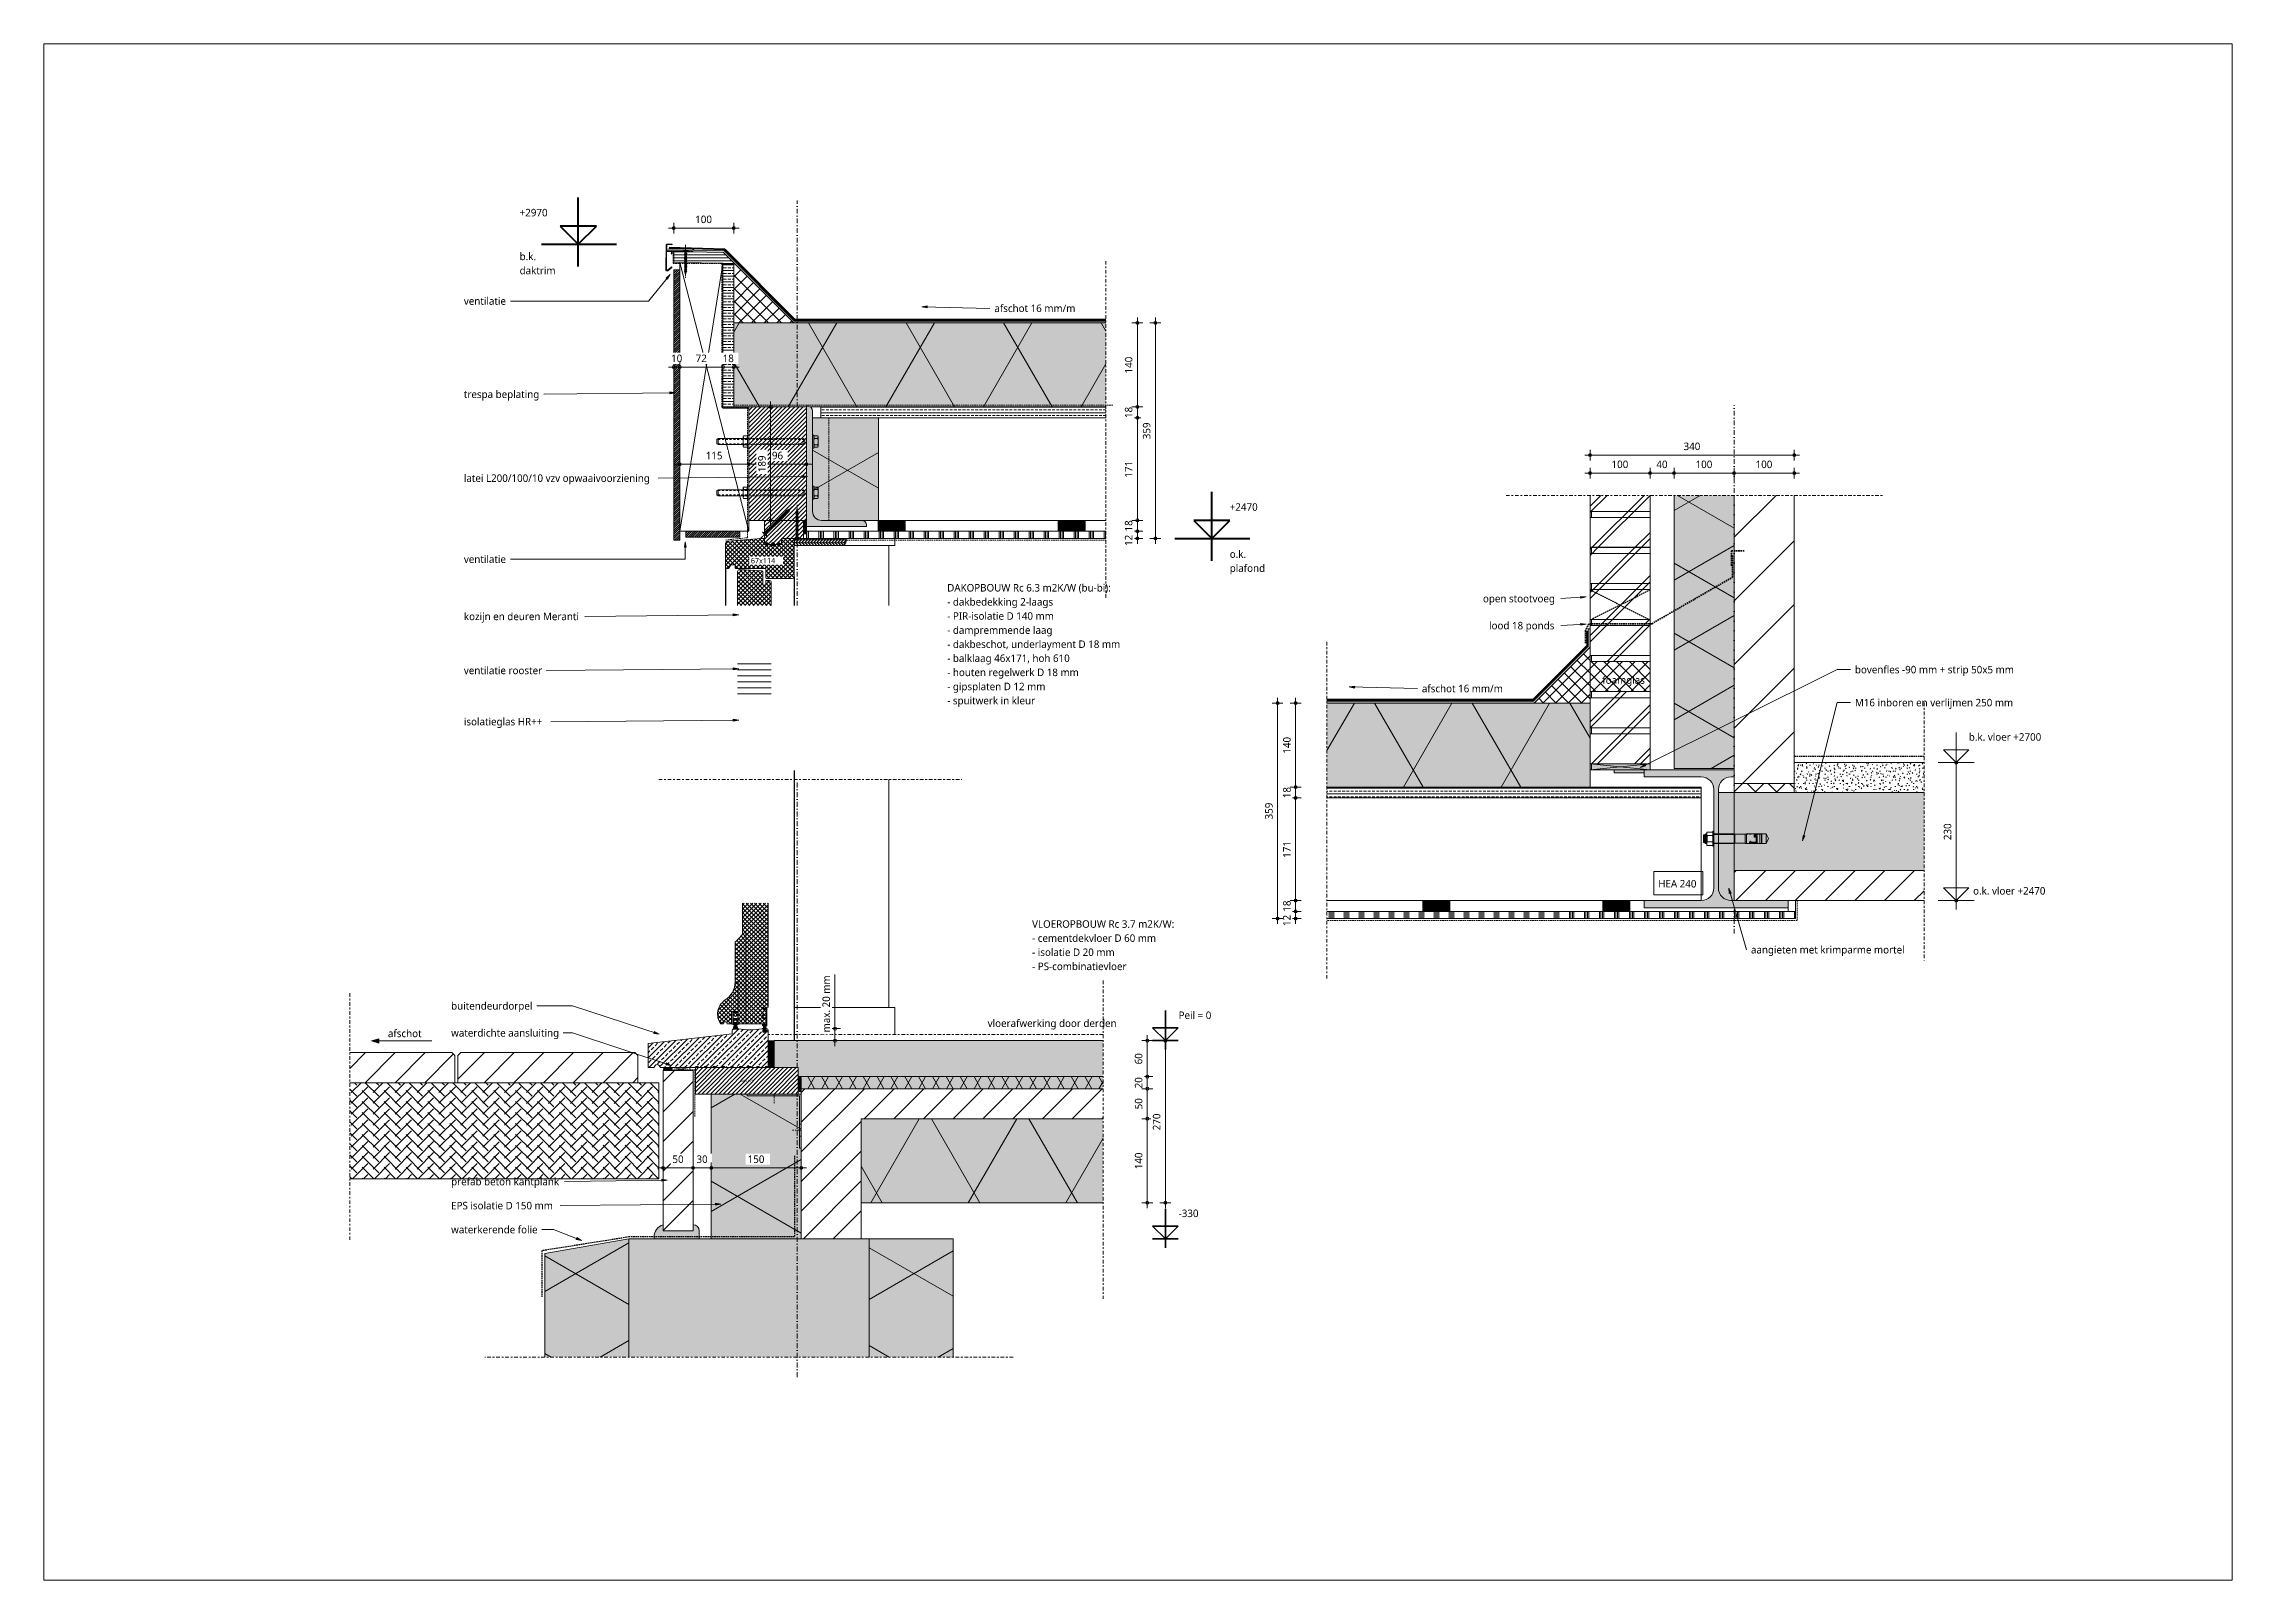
# Model space of a CAD drawing. Header units: millimetres. Extents: x 1813 to 34621, y -2347 to 13791.
# Drawn here: x 7844 to 11489, y 2452 to 5012 of the extents above; entities that cross this region are included whole.
import ezdxf

# ---------------------------------------------------------------- set-up
doc = ezdxf.new("R2010")
doc.units = ezdxf.units.MM
for name, pattern in [('Dash', [6.35, 3.175, -3.175]), ('MV_center', [15, 6, -3, 3, -3]), ('MV_hartlijn_staal', [6.6, 5, -0.8, 0, -0.8]), ('MV_hidden', [3.75, 2.5, -1.25]), ('MV_stramien', [16, 8, -4, 0, -4]), ('Streep 1_1', [2, 1, -1]), ('Streep-stip _ detail', [4, 2, -1, 0, -1])]:
    doc.linetypes.add(name, pattern=pattern)
for name, color, linetype, lineweight in [('A-ANNO-DIMS', 211, 'Continuous', 13), ('A-ANNO-DIMS-5', 211, 'Continuous', 13), ('A-ANNO-NOTE', 131, 'Continuous', 18), ('A-DETL', 90, 'Continuous', 13), ('A-DETL-GENF', 92, 'Continuous', 18), ('A-DETL-GENF-HDLN', 1, 'Dash', 18), ('A-DETL-MEDM', 33, 'Continuous', 18), ('G-ANNO-TEXT', 231, 'Continuous', 13)]:
    doc.layers.add(name, color=color, linetype=linetype, lineweight=lineweight)
doc.styles.add('Segoe UI_1', font='segoeui.ttf', dxfattribs={"height": 4})
doc.styles.add('Segoe UI_3', font='segoeui.ttf', dxfattribs={"height": 12.5})
doc.styles.add('Segoe UI_4', font='segoeui.ttf', dxfattribs={"height": 9})
doc.styles.add('Segoe UI_B', font='segoeui.ttf', dxfattribs={"height": 12.5})
doc.dimstyles.new('2_5_mm', dxfattribs={"dimscale": 304.8, "dimtxt": 13.092049, "dimasz": 0.016404, "dimexe": 0.029528, "dimexo": 0.0625, "dimgap": 0.014764, "dimtad": 1, "dimdec": 0, "dimzin": 0, "dimdsep": 46, "dimtxsty": 'Segoe UI_3', "dimblk1": 'DOTBLANK', "dimblk2": 'DOTBLANK', "dimsah": 1, "dimcen": 0.09, "dimdle": 0.029528, "dimazin": 0, "dimtfac": 1, "dimtdec": 4, "dimtix": 1, "dimtmove": 1, "dimatfit": 3, "dimfxl": 0.029528, "dimfxlon": 1, "dimtvp": 1, "dimtfill": 1, "dimtolj": 1, "dimtzin": 0, "dimarcsym": 2})
doc.dimstyles.new('2_5_mm_1', dxfattribs={"dimscale": 304.8, "dimtxt": 13.092049, "dimasz": 0.016404, "dimexe": 0.029528, "dimexo": 0.0625, "dimgap": 0.014764, "dimtad": 1, "dimdec": 0, "dimzin": 0, "dimdsep": 46, "dimtxsty": 'Segoe UI_3', "dimblk1": 'DOTBLANK', "dimblk2": 'DOTBLANK', "dimsah": 1, "dimcen": 0.09, "dimdle": 0.029528, "dimazin": 0, "dimtfac": 1, "dimtdec": 4, "dimtix": 1, "dimtmove": 0, "dimatfit": 3, "dimfxl": 0.029528, "dimfxlon": 1, "dimtvp": 1, "dimtfill": 1, "dimtolj": 1, "dimtzin": 0, "dimarcsym": 2})
doc.dimstyles.new('2_5_mm_2', dxfattribs={"dimscale": 304.8, "dimtxt": 13.092049, "dimasz": 0.016404, "dimexe": 0.029528, "dimexo": 0.0625, "dimgap": 0.014764, "dimtad": 1, "dimdec": 0, "dimzin": 0, "dimdsep": 46, "dimtxsty": 'Segoe UI_3', "dimblk1": 'DOTBLANK', "dimblk2": 'DOTBLANK', "dimsah": 1, "dimcen": 0.09, "dimdle": 0.029528, "dimazin": 0, "dimtfac": 1, "dimtdec": 4, "dimtix": 1, "dimtmove": 2, "dimatfit": 3, "dimfxl": 0.029528, "dimfxlon": 1, "dimtvp": 1, "dimtfill": 1, "dimtolj": 1, "dimtzin": 0, "dimarcsym": 2})
doc.dimstyles.new('2_5_mm_2_1', dxfattribs={"dimscale": 304.8, "dimtxt": 13.092049, "dimasz": 0.016404, "dimexe": 0.029528, "dimexo": 0.0625, "dimgap": 0.014764, "dimtad": 1, "dimdec": 0, "dimdsep": 46, "dimtxsty": 'Segoe UI_3', "dimblk1": 'DOTBLANK', "dimblk2": 'DOTBLANK', "dimsah": 1, "dimcen": 0.09, "dimdle": 0.029528, "dimazin": 0, "dimtfac": 1, "dimtdec": 4, "dimtix": 1, "dimtmove": 0, "dimatfit": 3, "dimfxl": 0.029528, "dimfxlon": 1, "dimtvp": 1, "dimtfill": 1, "dimtolj": 1, "dimtzin": 0, "dimarcsym": 2})
pattern_1 = [(45, (0, 0), (-35.92102, 35.92102), []), (45, (10.16, 0), (-35.92102, 35.92102), [])]
pattern_2 = [(0, (0, 0), (20.32, 5.08), [1.676, -13.564, 1.676, -13.564, -81.28]), (0, (0, 0), (20.32, 5.08), [-30.48, 1.676, -28.804, 1.676, -13.564, -35.56]), (0, (0, 0), (20.32, 5.08), [-76.2, 1.676, -8.484, 1.676, -23.724]), (120, (7.62, 2.54), (-14.559409, 15.0576362), [1.676, -13.564, 1.676, -13.564, -81.28]), (120, (7.62, 2.54), (-14.559409, 15.0576362), [-30.48, 1.676, -28.804, 1.676, -13.564, -35.56]), (120, (7.62, 2.54), (-14.559409, 15.0576362), [-76.2, 1.676, -8.484, 1.676, -23.724]), (240, (10.16, 12.7), (-5.760591, -20.1376362), [1.676, -13.564, 1.676, -13.564, -81.28]), (240, (10.16, 12.7), (-5.760591, -20.1376362), [-30.48, 1.676, -28.804, 1.676, -13.564, -35.56]), (240, (10.16, 12.7), (-5.760591, -20.1376362), [-76.2, 1.676, -8.484, 1.676, -23.724])]
pattern_3 = [(45, (0, 0), (-3.535534, 3.535534), []), (135, (0, 0), (-3.535534, -3.535534), [])]
pattern_4 = [(300, (-857.8, -704), (-121.936, -70.4), []), (240, (-857.8, -704), (-121.936, 70.4), [])]
pattern_5 = [(60, (-857.8, 704), (-121.936, 70.4), []), (120, (-857.8, 704), (-121.936, -70.4), [])]
pattern_6 = [(45, (0, 0), (-24.74874, 24.74874), [])]
pattern_7 = [(45, (0, 0), (-10.606602, 10.606602), []), (135, (0, 0), (-10.606602, -10.606602), [])]
pattern_8 = [(90, (10, 0), (-25, 1e-15), []), (90, (12.5, 0), (-25, 1e-15), []), (90, (15, 0), (-25, 1e-15), []), (90, (17.5, 0), (-25, 1e-15), [])]
pattern_9 = [(0, (0, 0), (0, 9.476), []), (0, (0, 4.738), (0, 9.476), [4.738, -2.369])]
pattern_10 = [(45, (0, 0), (-1.76776695, 1.76776695), [])]
pattern_11 = [(45, (0, 0), (-3.535534, 3.535534), [])]

msp = doc.modelspace()

# ---------------------------------------------------------------- texts
at = {"layer": 'A-ANNO-NOTE', "lineweight": 13, "char_height": 4, "attachment_point": 1, "style": 'Segoe UI_1'}
for s, insert, width in [('18 x 45', (9247.8, 4210.5), 23.65), ('18 x 45', (9547.8, 4210.5), 23.65), ('18 x 45', (10151.8, 3577.2), 23.65), ('18 x 45', (10451.8, 3577.2), 23.65), ('44 x 171', (9005, 3285.9), 27.658)]:
    msp.add_mtext(s, dxfattribs=dict(at, insert=insert, width=width))
at = {"layer": 'G-ANNO-TEXT', "color": 7, "char_height": 12.5, "attachment_point": 1}
for s, insert, width, style in [('+2970', (8636.3, 4736.5), 60.928, 'Segoe UI_3'), ('daktrim', (8636.3, 4640.1), 71.751, 'Segoe UI_3'), ('b.k. ', (8636.3, 4663.6), 37.679, 'Segoe UI_3'), ('ventilatie', (8543.4, 4589.2), 85.38, 'Segoe UI_3'), ('afschot 16 mm/m', (9427.2, 4577.1), 166.751, 'Segoe UI_3'), ('trespa beplating', (8543.4, 4433.9), 152.721, 'Segoe UI_3'), ('latei L200/100/10 vzv opwaaivoorziening', (8543.4, 4294.2), 384.008, 'Segoe UI_3'), ('+2470', (9819.3, 4246.1), 60.928, 'Segoe UI_3'), ('ventilatie', (8543.4, 4159.2), 85.38, 'Segoe UI_3'), ('o.k. ', (9819.3, 4167.7), 37.679, 'Segoe UI_3'), ('plafond', (9819.3, 4144.3), 72.152, 'Segoe UI_3'), ('- dakbedekking 2-laags', (9348.6, 4088.1), 220.063, 'Segoe UI_3'), ('DAKOPBOUW Rc 6.3 m2K/W (bu-bi):', (9348.6, 4111.6), 368.375, 'Segoe UI_B'), ('open stootvoeg', (10241.1, 4093.6), 148.312, 'Segoe UI_3'), ('kozijn en deuren Meranti', (8543.4, 4063.9), 235.295, 'Segoe UI_3'), ('- PIR-isolatie D 140 mm ', (9348.6, 4064.6), 230.084, 'Segoe UI_3'), ('lood 18 ponds', (10251.3, 4048.6), 135.886, 'Segoe UI_3'), ('- dampremmende laag', (9348.6, 4041.1), 216.055, 'Segoe UI_3'), ('- dakbeschot, underlayment D 18 mm', (9348.6, 4017.6), 355.548, 'Segoe UI_3'), ('ventilatie rooster', (8543.4, 3973.9), 157.932, 'Segoe UI_3'), ('- balklaag 46x171, hoh 610', (9348.6, 3994.2), 254.135, 'Segoe UI_3'), ('bovenfles -90 mm + strip 50x5 mm', (10860.8, 3975.3), 331.498, 'Segoe UI_3'), ('- houten regelwerk D 18 mm', (9348.6, 3970.7), 271.772, 'Segoe UI_3'), ('- gipsplaten D 12 mm', (9348.6, 3947.2), 205.232, 'Segoe UI_3'), ('afschot 16 mm/m', (10139.3, 3943.8), 166.751, 'Segoe UI_3'), ('foamglas', (10440, 3957.9), 85.781, 'Segoe UI_3'), ('- spuitwerk in kleur', (9348.6, 3923.7), 179.578, 'Segoe UI_3'), ('M16 inboren en verlijmen 250 mm', (10860.8, 3920.3), 325.886, 'Segoe UI_3'), ('isolatieglas HR++', (8543.4, 3888.6), 166.35, 'Segoe UI_3'), ('b.k. vloer +2700', (11050.5, 3863.1), 150.717, 'Segoe UI_3'), ('HEA 240', (10533.1, 3618.6), 80.57, 'Segoe UI_3'), ('o.k. vloer +2470', (11057.6, 3606.8), 150.717, 'Segoe UI_3'), ('VLOEROPBOUW Rc 3.7 m2K/W:', (9490, 3551.5), 314.662, 'Segoe UI_B'), ('- cementdekvloer D 60 mm', (9490, 3528), 257.342, 'Segoe UI_3'), ('- isolatie D 20 mm  ', (9490, 3504.5), 185.591, 'Segoe UI_3'), ('aangieten met krimparme mortel', (10687.6, 3508.7), 311.055, 'Segoe UI_3'), ('- PS-combinatievloer', (9490, 3481), 196.814, 'Segoe UI_3'), ('buitendeurdorpel', (8522.2, 3415.2), 163.945, 'Segoe UI_3'), ('Peil = 0 ', (9734.1, 3399.6), 77.764, 'Segoe UI_3'), ('afschot ', (8416.9, 3369.3), 73.755, 'Segoe UI_3'), ('waterdichte aansluiting', (8522.2, 3370.2), 217.257, 'Segoe UI_3'), ('vloerafwerking door derden', (9416, 3386.2), 260.548, 'Segoe UI_3'), ('prefab beton kantplank', (8522.2, 3122.5), 219.662, 'Segoe UI_3'), ('EPS isolatie D 150 mm', (8522.2, 3082.5), 210.844, 'Segoe UI_3'), ('waterkerende folie', (8522.2, 3042.5), 174.367, 'Segoe UI_3')]:
    msp.add_mtext(s, dxfattribs=dict(at, insert=insert, width=width, style=style))

# ---------------------------------------------------------------- blocks, each defined once
blk = doc.blocks.new('42 isolatie - Type 1-3788162-Details Verbouwingen')
at = {"layer": 'A-DETL-GENF'}
blk.add_hatch(color=256, dxfattribs=at).paths.add_polyline_path([(171.3, 83.3), (171.3, 110.8), (0.3, 110.8), (0.3, 0.8), (156.3, 0.8), (160.2, 1.3), (163.8, 2.8), (166.9, 5.2), (169.3, 8.3), (170.8, 11.9), (171.3, 15.8), (171.3, 70.9)])
at = {"layer": 'A-DETL-GENF', "lineweight": 13}
h = blk.add_hatch(dxfattribs=at)
h.set_pattern_fill('FP_120', color=256, style=0, pattern_type=2)
h.set_pattern_definition([(60, (96.29, 222.8), (-96.995, 56), []), (120, (96.29, 222.8), (-96.995, -56), [])])
h.paths.add_polyline_path([(171.3, 83.3), (171.3, 110.8), (0.3, 110.8), (0.3, 0.8), (156.3, 0.8), (160.2, 1.3), (163.8, 2.8), (166.9, 5.2), (169.3, 8.3), (170.8, 11.9), (171.3, 15.8), (171.3, 70.9)])
at = {"layer": 'A-DETL-GENF'}
for p, q in [((171.3, 110.8), (0.3, 110.8)), ((0.3, 110.8), (0.3, 14.4)), ((171.3, 110.8), (0.3, 110.8)), ((171.3, 109.9), (171.3, 110.8)), ((171.3, 83.3), (171.3, 109.9)), ((171.3, 83.3), (171.3, 109.9)), ((171.3, 15.8), (171.3, 83.3)), ((0.3, 14.4), (0.3, 0.8)), ((0.3, 14.4), (0.3, 0.8)), ((0.3, 0.8), (156.3, 0.8))]:
    blk.add_line(p, q, dxfattribs=at)
blk = doc.blocks.new('42 isolatie - Type 1-3787976-Details Verbouwingen')
at = {"layer": 'A-DETL-GENF'}
h = blk.add_hatch(color=256, dxfattribs=at)
h.paths.add_polyline_path([(605.8, -20.8), (608.3, -20.8), (608.3, -18.3), (608.2, -18.9), (607.9, -19.6), (607.5, -20.1), (607, -20.5), (606.4, -20.7)])
h.paths.add_polyline_path([(100.3, -0.8), (100.3, -20.8), (605.8, -20.8), (605.1, -20.7), (604.5, -20.5), (604, -20.1), (603.6, -19.6), (603.4, -18.9), (603.3, -18.3), (603.3, -0.8), (503.3, -0.8)])
at = {"layer": 'A-DETL-GENF', "lineweight": 13}
h = blk.add_hatch(dxfattribs=at)
h.set_pattern_fill('FP_121', color=256, style=0, pattern_type=2)
h.set_pattern_definition([(300, (-2355.522, -120.812), (-17.32051, -10), []), (240, (-2355.522, -120.812), (-17.32051, 10), [])])
h.paths.add_polyline_path([(605.8, -20.8), (608.3, -20.8), (608.3, -18.3), (608.2, -18.9), (607.9, -19.6), (607.5, -20.1), (607, -20.5), (606.4, -20.7)])
h.paths.add_polyline_path([(100.3, -0.8), (100.3, -20.8), (605.8, -20.8), (605.1, -20.7), (604.5, -20.5), (604, -20.1), (603.6, -19.6), (603.4, -18.9), (603.3, -18.3), (603.3, -0.8), (503.3, -0.8)])
at = {"layer": 'A-DETL-GENF'}
for p, q in [((603.3, -0.8), (100.3, -0.8)), ((100.3, -20.8), (608.3, -20.8))]:
    blk.add_line(p, q, dxfattribs=at)
blk = doc.blocks.new('42 isolatie - Type 1-3766314-Details Verbouwingen')
at = {"layer": 'A-DETL-GENF'}
blk.add_hatch(color=256, dxfattribs=at).paths.add_polyline_path([(0.3, -0.8), (0.3, -10.8), (45.2, -10.8), (45.2, -0.8), (2, -0.8)])
at = {"layer": 'A-DETL-GENF', "lineweight": 13}
h = blk.add_hatch(dxfattribs=at)
h.set_pattern_fill('FP_122', color=256, style=0, pattern_type=2)
h.set_pattern_definition([(300, (-2375.531, -120.812), (-12.99038, -7.5), []), (240, (-2375.531, -120.812), (-12.99038, 7.5), [])])
h.paths.add_polyline_path([(0.3, -0.8), (0.3, -10.8), (45.2, -10.8), (45.2, -0.8), (2, -0.8)])
at = {"layer": 'A-DETL-GENF'}
for p, q in [((45.2, -0.8), (0.3, -0.8)), ((0.3, -3.9), (0.3, -10.8)), ((0.3, -10.8), (45.2, -10.8)), ((0.3, -10.8), (45.2, -10.8)), ((45.2, -10.8), (45.2, -0.8)), ((45.2, -10.8), (45.2, -0.8))]:
    blk.add_line(p, q, dxfattribs=at)
blk = doc.blocks.new('00 hout_rechthoekig_sls - Vuren 44x171-3186834-Details Verbouwingen')
at = {"layer": 'A-DETL-MEDM'}
for p, q in [((26, -44), (0, -44)), ((26, -44), (0, -44)), ((171, -44), (26, -44)), ((171, -44), (26, -44))]:
    blk.add_line(p, q, dxfattribs=at)
blk = doc.blocks.new('Repeating Detail - 00 g lijmbolletje s e-349024-Details Verbouwingen')
at = {"layer": 'A-DETL-GENF'}
for points in [[(-115.6, 0), (-118.5, 0), (-118.4, -0.6), (-118.2, -1.3), (-117.8, -1.8), (-117.2, -2.2), (-116.6, -2.4), (-116, -2.5), (-115.4, -2.4), (-114.7, -2.2), (-114.2, -1.8), (-113.8, -1.3), (-113.6, -0.6), (-113.5, 0), (-115, 0)], [(-101.1, 0), (-104, 0), (-103.9, -0.6), (-103.7, -1.3), (-103.3, -1.8), (-102.7, -2.2), (-102.1, -2.4), (-101.5, -2.5), (-100.9, -2.4), (-100.2, -2.2), (-99.7, -1.8), (-99.3, -1.3), (-99.1, -0.6), (-99, 0), (-100.5, 0)], [(-86.6, 0), (-89.5, 0), (-89.4, -0.6), (-89.2, -1.3), (-88.8, -1.8), (-88.2, -2.2), (-87.6, -2.4), (-87, -2.5), (-86.4, -2.4), (-85.7, -2.2), (-85.2, -1.8), (-84.8, -1.3), (-84.6, -0.6), (-84.5, 0), (-86, 0)], [(-72.1, 0), (-75, 0), (-74.9, -0.6), (-74.7, -1.3), (-74.3, -1.8), (-73.7, -2.2), (-73.1, -2.4), (-72.5, -2.5), (-71.9, -2.4), (-71.2, -2.2), (-70.7, -1.8), (-70.3, -1.3), (-70.1, -0.6), (-70, 0), (-71.5, 0)], [(-57.6, 0), (-60.5, 0), (-60.4, -0.6), (-60.2, -1.3), (-59.8, -1.8), (-59.2, -2.2), (-58.6, -2.4), (-58, -2.5), (-57.4, -2.4), (-56.7, -2.2), (-56.2, -1.8), (-55.8, -1.3), (-55.6, -0.6), (-55.5, 0), (-57, 0)], [(-43.1, 0), (-46, 0), (-45.9, -0.6), (-45.7, -1.3), (-45.3, -1.8), (-44.7, -2.2), (-44.1, -2.4), (-43.5, -2.5), (-42.9, -2.4), (-42.2, -2.2), (-41.7, -1.8), (-41.3, -1.3), (-41.1, -0.6), (-41, 0), (-42.5, 0)], [(-28.6, 0), (-31.5, 0), (-31.4, -0.6), (-31.2, -1.3), (-30.8, -1.8), (-30.2, -2.2), (-29.6, -2.4), (-29, -2.5), (-28.4, -2.4), (-27.7, -2.2), (-27.2, -1.8), (-26.8, -1.3), (-26.6, -0.6), (-26.5, 0), (-28, 0)], [(-14.1, 0), (-17, 0), (-16.9, -0.6), (-16.7, -1.3), (-16.3, -1.8), (-15.7, -2.2), (-15.1, -2.4), (-14.5, -2.5), (-13.9, -2.4), (-13.2, -2.2), (-12.7, -1.8), (-12.3, -1.3), (-12.1, -0.6), (-12, 0), (-13.5, 0)], [(0.4, 0), (-2.5, 0), (-2.4, -0.6), (-2.2, -1.3), (-1.8, -1.8), (-1.3, -2.2), (-0.6, -2.4), (0, -2.5), (0.6, -2.4), (1.2, -2.2), (1.8, -1.8), (2.2, -1.3), (2.4, -0.6), (2.5, 0), (1, 0)]]:
    blk.add_hatch(color=256, dxfattribs=at).paths.add_polyline_path(points)
for centre in [(-29, 0), (-14.5, 0), (0, 0), (-116, 0), (-101.5, 0), (-87, 0), (-72.5, 0), (-58, 0), (-43.5, 0)]:
    blk.add_arc(centre, 2.5, 180, 360, dxfattribs=at)
blk = doc.blocks.new('42 isolatie - Type 1-3787913-Details Verbouwingen')
at = {"layer": 'A-DETL-GENF'}
blk.add_hatch(color=256, dxfattribs=at).paths.add_polyline_path([(0.3, 0.8), (241.3, 0.8), (241.3, 150.8), (0.3, 150.8)])
at = {"layer": 'A-DETL-GENF', "lineweight": 13}
h = blk.add_hatch(dxfattribs=at)
h.set_pattern_fill('FP_125', color=256, style=0, pattern_type=2)
h.set_pattern_definition([(60, (-2364.6, 150.86), (-129.904, 75), []), (120, (-2364.6, 150.86), (-129.904, -75), [])])
h.paths.add_polyline_path([(0.3, 0.8), (241.3, 0.8), (241.3, 150.8), (0.3, 150.8)])
at = {"layer": 'A-DETL-GENF'}
for p, q in [((241.3, 150.8), (0.3, 150.8)), ((0.3, 150.8), (0.3, 0.8)), ((241.3, 150.8), (0.3, 150.8)), ((0.3, 150.8), (0.3, 0.8)), ((241.3, 5.8), (241.3, 150.8)), ((0.3, 0.8), (241.3, 0.8)), ((241.3, 0.8), (241.3, 5.8)), ((241.3, 0.8), (241.3, 5.8))]:
    blk.add_line(p, q, dxfattribs=at)
blk = doc.blocks.new('42 isolatie - Type 1-3787699-Details Verbouwingen')
at = {"layer": 'A-DETL-GENF'}
blk.add_hatch(color=256, dxfattribs=at).paths.add_polyline_path([(98.3, -140.8), (295.3, -140.8), (295.3, -0.8), (98.3, -0.8)])
at = {"layer": 'A-DETL-GENF', "lineweight": 13}
h = blk.add_hatch(dxfattribs=at)
h.set_pattern_fill('FP_16', color=256, style=0, pattern_type=2)
h.set_pattern_definition(pattern_4)
h.paths.add_polyline_path([(98.3, -140.8), (295.3, -140.8), (295.3, -0.8), (98.3, -0.8)])
at = {"layer": 'A-DETL-GENF'}
for p, q in [((295.3, -0.8), (98.3, -0.8)), ((295.3, -0.8), (98.3, -0.8)), ((295.3, -140.8), (295.3, -0.8)), ((295.3, -140.8), (295.3, -0.8)), ((98.3, -140.8), (295.3, -140.8)), ((98.3, -140.8), (295.3, -140.8))]:
    blk.add_line(p, q, dxfattribs=at)
blk = doc.blocks.new('42 isolatie - Type 1-3787787-Details Verbouwingen')
at = {"layer": 'A-DETL-GENF'}
blk.add_hatch(color=256, dxfattribs=at).paths.add_polyline_path([(98.3, 0.8), (295.3, 0.8), (270.6, 140.8), (98.3, 140.8)])
at = {"layer": 'A-DETL-GENF', "lineweight": 13}
h = blk.add_hatch(dxfattribs=at)
h.set_pattern_fill('FP_5', color=256, style=0, pattern_type=2)
h.set_pattern_definition(pattern_5)
h.paths.add_polyline_path([(98.3, 0.8), (295.3, 0.8), (270.6, 140.8), (98.3, 140.8)])
at = {"layer": 'A-DETL-GENF'}
for p, q in [((270.6, 140.8), (98.3, 140.8)), ((270.6, 140.8), (98.3, 140.8)), ((295.3, 0.8), (270.6, 140.8)), ((295.3, 0.8), (270.6, 140.8)), ((98.3, 0.8), (295.3, 0.8)), ((98.3, 0.8), (295.3, 0.8))]:
    blk.add_line(p, q, dxfattribs=at)
blk = doc.blocks.new('30_L-anker - 90x90-3186718-Details Verbouwingen')
at = {"layer": 'A-DETL-GENF'}
for p, q in [((3, 90), (0, 90)), ((3, 3), (3, 90)), ((0, 70), (3, 70)), ((0, 50), (3, 50)), ((5, 0), (0, 0)), ((90, 3), (3, 3)), ((90, 3), (90, 0))]:
    blk.add_line(p, q, dxfattribs=at)
at = {"layer": 'A-DETL-GENF', "linetype": 'Streep-stip _ detail', "lineweight": 13}
for p, q in [((0, 60), (15, 60)), ((45, 15), (45, 0))]:
    blk.add_line(p, q, dxfattribs=at)
blk = doc.blocks.new('33 sparing - Type 1-4933722-Details Verbouwingen')
at = {"layer": 'A-DETL-GENF'}
for p, q in [((0, 5), (29.7, 5)), ((0, 0), (0, 5)), ((0, 5), (29.7, 0)), ((29.7, 5), (0, 0)), ((29.7, 0), (0, 0)), ((29.7, 5), (29.7, 0))]:
    blk.add_line(p, q, dxfattribs=at)
blk = doc.blocks.new('NLRS_00_DI_maskeer - Type 1-4234617-Details Verbouwingen')
at = {"layer": 'A-DETL-GENF', "linetype": 'MV_center'}
blk.add_line((-100, 0), (312, 0), dxfattribs=at)
blk = doc.blocks.new('42 isolatie - Type 1-3788130-Details Verbouwingen')
at = {"layer": 'A-DETL-GENF'}
blk.add_hatch(color=256, dxfattribs=at).paths.add_polyline_path([(0.3, 0.8), (121.6, 0.8), (121.6, 1.8), (124.1, 1.8), (126.1, 1.5), (127.9, 0.8), (620.3, 0.8), (620.3, 140.8), (0.3, 140.8), (0.3, 1.8)])
at = {"layer": 'A-DETL-GENF', "lineweight": 13}
h = blk.add_hatch(dxfattribs=at)
h.set_pattern_fill('FP_5', color=256, style=0, pattern_type=2)
h.set_pattern_definition(pattern_5)
h.paths.add_polyline_path([(0.3, 0.8), (121.6, 0.8), (121.6, 1.8), (124.1, 1.8), (126.1, 1.5), (127.9, 0.8), (620.3, 0.8), (620.3, 140.8), (0.3, 140.8), (0.3, 1.8)])
at = {"layer": 'A-DETL-GENF'}
for p, q in [((100.3, 140.8), (0.3, 140.8)), ((0.3, 140.8), (0.3, 0.8)), ((100.3, 140.8), (0.3, 140.8)), ((620.3, 140.8), (100.3, 140.8)), ((0.3, 0.8), (25.3, 0.8)), ((0.3, 0.8), (25.3, 0.8)), ((121.3, 0.8), (121.6, 0.8)), ((121.3, 0.8), (121.6, 0.8)), ((127.9, 0.8), (145.2, 0.8)), ((127.9, 0.8), (145.2, 0.8)), ((145.2, 0.8), (620.3, 0.8))]:
    blk.add_line(p, q, dxfattribs=at)
blk = doc.blocks.new('00 hout_rechthoekig_sls - Vuren 18x45-3138897-Details Verbouwingen')
at = {"layer": 'A-DETL-GENF', "lineweight": 13}
blk.add_hatch(color=256, dxfattribs=at).paths.add_polyline_path([(45, -18), (45, 0), (0, 0), (0, -18)])
at = {"layer": 'A-DETL-MEDM', "lineweight": 13}
h = blk.add_hatch(dxfattribs=at)
h.set_pattern_fill('FP_128', color=256, style=0, pattern_type=2)
h.set_pattern_definition([(45, (-9233.58, -4217.581), (-3.535534, 3.535534), [])])
h.paths.add_polyline_path([(45, -18), (45, 0), (0, 0), (0, -18)])
at = {"layer": 'A-DETL-MEDM'}
for p, q in [((0, 0), (45, 0)), ((0, -18), (0, 0)), ((45, 0), (45, -18)), ((45, 0), (45, -18)), ((45, 0), (45, -18)), ((45, -18), (0, -18)), ((45, -18), (0, -18))]:
    blk.add_line(p, q, dxfattribs=at)
blk = doc.blocks.new('NLRS_00_DI_maskeer - Type 1-4234761-Details Verbouwingen')
at = {"layer": 'A-DETL-GENF', "linetype": 'MV_center'}
blk.add_line((-100, 0), (462, 0), dxfattribs=at)
blk = doc.blocks.new('Repeating Detail - 00 g lijmbolletje s e-V75-Details Verbouwingen')
at = {"layer": 'A-DETL-GENF'}
for points in [[(-20, 2.5), (-19.4, 2.4), (-18.7, 2.2), (-18.2, 1.8), (-17.8, 1.2), (-17.6, 0.6), (-17.5, 0), (-17.6, -0.6), (-17.8, -1.3), (-18.2, -1.8), (-18.7, -2.2), (-19.4, -2.4), (-20, -2.5), (-20.6, -2.4), (-21.2, -2.2), (-21.8, -1.8), (-22.2, -1.3), (-22.4, -0.6), (-22.5, 0), (-22.4, 0.6), (-22.2, 1.2), (-21.8, 1.8), (-21.2, 2.2), (-20.6, 2.4)], [(-10, 2.5), (-9.4, 2.4), (-8.7, 2.2), (-8.2, 1.8), (-7.8, 1.2), (-7.6, 0.6), (-7.5, 0), (-7.6, -0.6), (-7.8, -1.3), (-8.2, -1.8), (-8.7, -2.2), (-9.4, -2.4), (-10, -2.5), (-10.6, -2.4), (-11.2, -2.2), (-11.8, -1.8), (-12.2, -1.3), (-12.4, -0.6), (-12.5, 0), (-12.4, 0.6), (-12.2, 1.2), (-11.8, 1.8), (-11.2, 2.2), (-10.6, 2.4)], [(0, 2.5), (0.6, 2.4), (1.2, 2.2), (1.8, 1.8), (2.2, 1.2), (2.4, 0.6), (2.5, 0), (2.4, -0.6), (2.2, -1.3), (1.8, -1.8), (1.2, -2.2), (0.6, -2.4), (0, -2.5), (-0.6, -2.4), (-1.3, -2.2), (-1.8, -1.8), (-2.2, -1.3), (-2.4, -0.6), (-2.5, 0), (-2.4, 0.6), (-2.2, 1.2), (-1.8, 1.8), (-1.3, 2.2), (-0.6, 2.4)]]:
    blk.add_hatch(color=256, dxfattribs=at).paths.add_polyline_path(points)
for centre, start, end in [((-20, 0), 360, 180), ((-20, 0), 180, 360), ((-10, 0), 360, 180), ((-10, 0), 180, 360), ((0, 0), 360, 180), ((0, 0), 180, 360)]:
    blk.add_arc(centre, 2.5, start, end, dxfattribs=at)
blk = doc.blocks.new('NLRS_00_DI_maskeer - Type 1-4234763-Details Verbouwingen')
at = {"layer": 'A-DETL-GENF', "linetype": 'MV_center'}
blk.add_line((780, 0), (-100, 0), dxfattribs=at)
blk = doc.blocks.new('42 isolatie - Type 1-3787846-Details Verbouwingen')
at = {"layer": 'A-DETL-GENF'}
blk.add_hatch(color=256, dxfattribs=at).paths.add_polyline_path([(107.3, 140.8), (107.3, 0.8), (510.3, 0.8), (510.3, 140.8)])
at = {"layer": 'A-DETL-GENF', "lineweight": 13}
h = blk.add_hatch(dxfattribs=at)
h.set_pattern_fill('FP_5', color=256, style=0, pattern_type=2)
h.set_pattern_definition(pattern_5)
h.paths.add_polyline_path([(107.3, 140.8), (107.3, 0.8), (510.3, 0.8), (510.3, 140.8)])
at = {"layer": 'A-DETL-GENF'}
for p, q in [((510.3, 140.8), (107.3, 140.8)), ((510.3, 140.8), (107.3, 140.8)), ((510.3, 0.8), (510.3, 140.8)), ((510.3, 0.8), (510.3, 140.8)), ((107.3, 0.8), (510.3, 0.8)), ((107.3, 0.8), (510.3, 0.8))]:
    blk.add_line(p, q, dxfattribs=at)
blk = doc.blocks.new('NLRS_00_DI_maskeer - Type 1-4234764-Details Verbouwingen')
at = {"layer": 'A-DETL-GENF', "linetype": 'MV_center'}
blk.add_line((405.1, 0), (-100, 0), dxfattribs=at)
blk = doc.blocks.new('NLRS_00_DI_maskeer - Type 1-4234760-Details Verbouwingen')
at = {"layer": 'A-DETL-GENF', "linetype": 'MV_center'}
blk.add_line((430, 0), (-100, 0), dxfattribs=at)
blk = doc.blocks.new('42 isolatie - Type 1-3788131-Details Verbouwingen')
at = {"layer": 'A-DETL-GENF'}
blk.add_hatch(color=256, dxfattribs=at).paths.add_polyline_path([(0.3, -0.8), (0.3, -140.8), (438.5, -140.8), (438.5, -0.8), (97.5, -0.8)])
at = {"layer": 'A-DETL-GENF', "lineweight": 13}
h = blk.add_hatch(dxfattribs=at)
h.set_pattern_fill('FP_16', color=256, style=0, pattern_type=2)
h.set_pattern_definition(pattern_4)
h.paths.add_polyline_path([(0.3, -0.8), (0.3, -140.8), (438.5, -140.8), (438.5, -0.8), (97.5, -0.8)])
at = {"layer": 'A-DETL-GENF'}
for p, q in [((438.5, -0.8), (0.3, -0.8)), ((0.3, -0.8), (0.3, -140.8)), ((0.3, -0.8), (0.3, -140.8)), ((0.3, -140.8), (93.6, -140.8)), ((0.3, -140.8), (93.6, -140.8)), ((93.6, -140.8), (438.5, -140.8))]:
    blk.add_line(p, q, dxfattribs=at)
blk = doc.blocks.new('NLRS_00_DI_maskeer - Type 1-4234765-Details Verbouwingen')
at = {"layer": 'A-DETL-GENF', "linetype": 'MV_center'}
blk.add_line((462, 0), (-100, 0), dxfattribs=at)
blk = doc.blocks.new('00 hout_rechthoekig_sls - Vuren 18x45-4309759-Details Verbouwingen')
at = {"layer": 'A-DETL-GENF', "lineweight": 13}
blk.add_hatch(color=256, dxfattribs=at).paths.add_polyline_path([(0, 18), (0, 0), (45, 0), (45, 18)])
at = {"layer": 'A-DETL-MEDM', "lineweight": 13}
h = blk.add_hatch(dxfattribs=at)
h.set_pattern_fill('FP_129', color=256, style=0, pattern_type=2)
h.set_pattern_definition([(225, (10485.84, 3584.311), (3.535534, -3.535534), [])])
h.paths.add_polyline_path([(45, 18), (0, 18), (0, 0), (45, 0)])
at = {"layer": 'A-DETL-MEDM'}
for p, q in [((45, 18), (0, 18)), ((0, 18), (0, 0)), ((45, 18), (0, 18)), ((0, 0), (45, 0)), ((45, 0), (45, 18)), ((45, 0), (45, 18)), ((45, 0), (45, 18))]:
    blk.add_line(p, q, dxfattribs=at)
blk = doc.blocks.new('42 isolatie - Type 1-3788250-Details Verbouwingen')
at = {"layer": 'A-DETL-GENF'}
blk.add_hatch(color=256, dxfattribs=at).paths.add_polyline_path([(515.3, -100.8), (515.3, -0.8), (60.3, -0.8), (60.3, -100.8), (476.5, -100.8)])
at = {"layer": 'A-DETL-GENF', "lineweight": 13}
h = blk.add_hatch(dxfattribs=at)
h.set_pattern_fill('FP_21', color=256, style=0, pattern_type=2)
h.set_pattern_definition([(300, (0, 0), (-87.295, -50.4), []), (240, (0, 0), (-87.295, 50.4), [])])
h.paths.add_polyline_path([(515.3, -100.8), (515.3, -0.8), (60.3, -0.8), (60.3, -100.8), (476.5, -100.8)])
at = {"layer": 'A-DETL-GENF'}
for p, q in [((515.3, -0.8), (60.3, -0.8)), ((515.3, -100.8), (515.3, -0.8)), ((515.3, -100.8), (515.3, -0.8)), ((60.3, -100.8), (515.3, -100.8)), ((60.3, -100.8), (515.3, -100.8))]:
    blk.add_line(p, q, dxfattribs=at)
blk = doc.blocks.new('33 sparing - Type 1-4933727-Details Verbouwingen')
at = {"layer": 'A-DETL-GENF'}
for p, q in [((0, 0), (0, -10)), ((0, -10), (100, 0)), ((100, -10), (0, 0)), ((100, 0), (60, 0)), ((100, -10), (100, 0)), ((0, -10), (100, -10))]:
    blk.add_line(p, q, dxfattribs=at)
blk = doc.blocks.new('Repeating Detail - Type 1 waalformaat 2-V76-Details Verbouwingen')
at = {"layer": 'A-DETL-GENF'}
for p, q in [((0, 420), (0, 457)), ((100, 457), (100, 430)), ((100, 430), (0, 430)), ((0, 420), (100, 420)), ((0, 360), (0, 420)), ((97.5, 420), (97.5, 430)), ((100, 420), (100, 370)), ((100, 370), (0, 370)), ((97.5, 360), (97.5, 370)), ((0, 360), (100, 360)), ((0, 300), (0, 360)), ((100, 360), (100, 310)), ((100, 310), (0, 310)), ((0, 300), (100, 300)), ((0, 240), (0, 300)), ((97.5, 300), (97.5, 310)), ((100, 300), (100, 250)), ((100, 250), (0, 250)), ((0, 240), (100, 240)), ((0, 180), (0, 240)), ((97.5, 240), (97.5, 250)), ((100, 240), (100, 190)), ((100, 190), (0, 190)), ((97.5, 180), (97.5, 190)), ((0, 180), (100, 180)), ((0, 120), (0, 180)), ((100, 180), (100, 130)), ((100, 130), (0, 130)), ((0, 120), (100, 120)), ((0, 60), (0, 120)), ((97.5, 120), (97.5, 130)), ((100, 120), (100, 70)), ((100, 70), (0, 70)), ((0, 60), (100, 60)), ((0, 0), (0, 60)), ((97.5, 60), (97.5, 70)), ((100, 60), (100, 10)), ((100, 10), (0, 10)), ((97.5, 0), (97.5, 10))]:
    blk.add_line(p, q, dxfattribs=at)
blk = doc.blocks.new('NLRS_00_DI_maskeer - Type 1-4234767-Details Verbouwingen')
at = {"layer": 'A-DETL-GENF', "linetype": 'MV_center'}
blk.add_line((-100, 0), (530, 0), dxfattribs=at)
blk = doc.blocks.new('NLRS_00_DI_maskeer - Type 1-4234766-Details Verbouwingen')
at = {"layer": 'A-DETL-GENF', "linetype": 'MV_center'}
blk.add_line((-100, 0), (330, 0), dxfattribs=at)
blk = doc.blocks.new('00 hout_rechthoekig_sls - Vuren 18x45-V77-Details Verbouwingen')
at = {"layer": 'A-DETL-GENF', "lineweight": 13}
blk.add_hatch(color=256, dxfattribs=at).paths.add_polyline_path([(0, 18), (0, 0), (45, 0), (45, 18)])
at = {"layer": 'A-DETL-MEDM', "lineweight": 13}
h = blk.add_hatch(dxfattribs=at)
h.set_pattern_fill('FP_131', color=256, style=0, pattern_type=2)
h.set_pattern_definition([(225, (10185.84, 3584.311), (3.535534, -3.535534), [])])
h.paths.add_polyline_path([(45, 18), (0, 18), (0, 0), (45, 0)])
at = {"layer": 'A-DETL-MEDM'}
for p, q in [((45, 18), (0, 18)), ((0, 18), (0, 0)), ((45, 18), (0, 18)), ((0, 0), (45, 0)), ((45, 0), (45, 18)), ((45, 0), (45, 18)), ((45, 0), (45, 18))]:
    blk.add_line(p, q, dxfattribs=at)
blk = doc.blocks.new('00 hout_rechthoekig_sls - Vuren 18x45-V78-Details Verbouwingen')
at = {"layer": 'A-DETL-GENF', "lineweight": 13}
blk.add_hatch(color=256, dxfattribs=at).paths.add_polyline_path([(45, -18), (45, 0), (0, 0), (0, -18)])
at = {"layer": 'A-DETL-MEDM', "lineweight": 13}
h = blk.add_hatch(dxfattribs=at)
h.set_pattern_fill('FP_132', color=256, style=0, pattern_type=2)
h.set_pattern_definition([(45, (-9533.58, -4217.581), (-3.535534, 3.535534), [])])
h.paths.add_polyline_path([(45, -18), (45, 0), (0, 0), (0, -18)])
at = {"layer": 'A-DETL-MEDM'}
for p, q in [((0, 0), (45, 0)), ((0, -18), (0, 0)), ((45, 0), (45, -18)), ((45, 0), (45, -18)), ((45, 0), (45, -18)), ((45, -18), (0, -18)), ((45, -18), (0, -18))]:
    blk.add_line(p, q, dxfattribs=at)
blk = doc.blocks.new('28 schroeven 2D - Verzonken schroef 5_0x60mm-3245535-Details Verbouwingen')
at = {"layer": 'A-DETL-GENF', "lineweight": 5}
for p, q in [((-4.9, 0), (4.9, 0)), ((-2, -2.4), (-4.9, 0)), ((4.9, 0), (2, -2.4)), ((-4.5, -0.3), (4.5, -0.3)), ((2.5, -4.7), (-2.5, -5.9)), ((-2.5, -5.9), (-1.8, -5.3)), ((2.5, -7.1), (-2.5, -8.2)), ((-2.5, -8.2), (-1.8, -7.6)), ((2.5, -9.4), (-2.5, -10.6)), ((-2.5, -10.6), (-1.8, -9.9)), ((2.5, -11.7), (-2.5, -12.9)), ((-2.5, -12.9), (-1.8, -12.3)), ((2.5, -14.1), (-2.5, -15.2)), ((-2.5, -15.2), (-1.8, -14.6)), ((2.5, -16.4), (-2.5, -17.6)), ((-2.5, -17.6), (-1.8, -16.9)), ((2.5, -18.7), (-2.5, -19.9)), ((-2.5, -19.9), (-1.8, -19.3)), ((2.5, -21.1), (-2.5, -22.2)), ((-2.5, -22.2), (-1.8, -21.6)), ((2.5, -23.4), (-2.5, -24.6)), ((-2.5, -24.6), (-1.8, -23.9)), ((2.5, -25.7), (-2.5, -26.9)), ((-2.5, -26.9), (-1.8, -26.3)), ((2.5, -28.1), (-2.5, -29.2)), ((-2.5, -29.2), (-1.8, -28.6)), ((2.5, -30.4), (-2.5, -31.6)), ((-2.5, -31.6), (-1.8, -30.9)), ((2.5, -32.7), (-2.5, -33.9)), ((-2.5, -33.9), (-1.8, -33.3)), ((2.5, -35.1), (-2.5, -36.2)), ((-2.5, -36.2), (-1.8, -35.6)), ((-1.5, -4), (1.5, -3.3)), ((-1.5, -3.6), (-1.5, -55)), ((1.5, -55), (1.5, -3.6)), ((1.8, -5.4), (2.5, -4.7)), ((1.8, -7.7), (2.5, -7.1)), ((1.8, -10), (2.5, -9.4)), ((1.8, -12.4), (2.5, -11.7)), ((1.8, -14.7), (2.5, -14.1)), ((1.8, -17), (2.5, -16.4)), ((1.8, -19.4), (2.5, -18.7)), ((1.8, -21.7), (2.5, -21.1)), ((1.8, -24), (2.5, -23.4)), ((1.8, -26.4), (2.5, -25.7)), ((1.8, -28.7), (2.5, -28.1)), ((1.8, -31), (2.5, -30.4)), ((1.8, -33.4), (2.5, -32.7)), ((1.8, -35.7), (2.5, -35.1)), ((2.5, -37.4), (-2.5, -38.6)), ((-2.5, -38.6), (-1.8, -37.9)), ((2.5, -39.7), (-2.5, -40.9)), ((-2.5, -40.9), (-1.8, -40.3)), ((2.5, -42.1), (-2.5, -43.2)), ((-2.5, -43.2), (-1.8, -42.6)), ((2.5, -44.4), (-2.5, -45.6)), ((-2.5, -45.6), (-1.8, -44.9)), ((2.5, -46.7), (-2.5, -47.9)), ((-2.5, -47.9), (-1.8, -47.3)), ((2.5, -49.1), (-2.5, -50.2)), ((-2.5, -50.2), (-1.8, -49.6)), ((2.5, -51.4), (-2.5, -52.6)), ((-2.5, -52.6), (-1.8, -51.9)), ((2.5, -53.7), (-2.5, -54.9)), ((-2.5, -54.9), (-1.8, -54.3)), ((1.8, -55.8), (-1.8, -56.7)), ((-1.8, -56.7), (-1, -56)), ((-1.5, -55), (0, -60)), ((-1, -58.7), (-0.3, -58.1)), ((1, -58.2), (-1, -58.7)), ((0, -60), (1.5, -55)), ((0.3, -58.9), (1, -58.2)), ((1, -56.5), (1.8, -55.8)), ((1.8, -38), (2.5, -37.4)), ((1.8, -40.4), (2.5, -39.7)), ((1.8, -42.7), (2.5, -42.1)), ((1.8, -45), (2.5, -44.4)), ((1.8, -47.4), (2.5, -46.7)), ((1.8, -49.7), (2.5, -49.1)), ((1.8, -52), (2.5, -51.4)), ((1.8, -54.4), (2.5, -53.7))]:
    blk.add_line(p, q, dxfattribs=at)
at = {"layer": 'A-DETL-GENF'}
for p, q in [((-1.5, -3.6), (-1.5, 0)), ((1.5, -3.6), (1.5, 0))]:
    blk.add_line(p, q, dxfattribs=at)
at = {"layer": 'A-DETL-GENF', "linetype": 'MV_hartlijn_staal', "lineweight": 13}
blk.add_line((0, 9.1), (0, -65.9), dxfattribs=at)
at = {"layer": 'A-DETL-GENF', "lineweight": 5}
for centre, start, end in [((-3, -3.6), 360, 50), ((3, -3.6), 130, 180)]:
    blk.add_arc(centre, 1.5, start, end, dxfattribs=at)
for points in [[(-2.5, -5.9), (-1.8, -6.2), (1.8, -5.4)], [(-2.5, -8.2), (-1.8, -8.5), (1.8, -7.7)], [(-2.5, -10.6), (-1.8, -10.9), (1.8, -10)], [(-2.5, -12.9), (-1.8, -13.2), (1.8, -12.4)], [(-2.5, -15.2), (-1.8, -15.5), (1.8, -14.7)], [(-2.5, -17.6), (-1.8, -17.9), (1.8, -17)], [(-2.5, -19.9), (-1.8, -20.2), (1.8, -19.4)], [(-2.5, -22.2), (-1.8, -22.5), (1.8, -21.7)], [(-2.5, -24.6), (-1.8, -24.9), (1.8, -24)], [(-2.5, -26.9), (-1.8, -27.2), (1.8, -26.4)], [(-2.5, -29.2), (-1.8, -29.5), (1.8, -28.7)], [(-2.5, -31.6), (-1.8, -31.9), (1.8, -31)], [(-2.5, -33.9), (-1.8, -34.2), (1.8, -33.4)], [(-2.5, -36.2), (-1.8, -36.5), (1.8, -35.7)], [(-1.8, -5.3), (2.2, -4.5), (2.5, -4.7)], [(-1.8, -7.6), (2.2, -6.8), (2.5, -7.1)], [(-1.8, -9.9), (2.2, -9.1), (2.5, -9.4)], [(-1.8, -12.3), (2.2, -11.5), (2.5, -11.7)], [(-1.8, -14.6), (2.2, -13.8), (2.5, -14.1)], [(-1.8, -16.9), (2.2, -16.1), (2.5, -16.4)], [(-1.8, -19.3), (2.2, -18.5), (2.5, -18.7)], [(-1.8, -21.6), (2.2, -20.8), (2.5, -21.1)], [(-1.8, -23.9), (2.2, -23.1), (2.5, -23.4)], [(-1.8, -26.3), (2.2, -25.5), (2.5, -25.7)], [(-1.8, -28.6), (2.2, -27.8), (2.5, -28.1)], [(-1.8, -30.9), (2.2, -30.1), (2.5, -30.4)], [(-1.8, -33.3), (2.2, -32.5), (2.5, -32.7)], [(-1.8, -35.6), (2.2, -34.8), (2.5, -35.1)], [(-2.5, -38.6), (-1.8, -38.9), (1.8, -38)], [(-2.5, -40.9), (-1.8, -41.2), (1.8, -40.4)], [(-2.5, -43.2), (-1.8, -43.5), (1.8, -42.7)], [(-2.5, -45.6), (-1.8, -45.9), (1.8, -45)], [(-2.5, -47.9), (-1.8, -48.2), (1.8, -47.4)], [(-2.5, -50.2), (-1.8, -50.5), (1.8, -49.7)], [(-2.5, -52.6), (-1.8, -52.9), (1.8, -52)], [(-2.5, -54.9), (-1.8, -55.2), (1.8, -54.4)], [(-1.8, -37.9), (2.2, -37.1), (2.5, -37.4)], [(-1.8, -40.3), (2.2, -39.5), (2.5, -39.7)], [(-1.8, -42.6), (2.2, -41.8), (2.5, -42.1)], [(-1.8, -44.9), (2.2, -44.1), (2.5, -44.4)], [(-1.8, -47.3), (2.2, -46.5), (2.5, -46.7)], [(-1.8, -49.6), (2.2, -48.8), (2.5, -49.1)], [(-1.8, -51.9), (2.2, -51.1), (2.5, -51.4)], [(-1.8, -54.3), (2.2, -53.5), (2.5, -53.7)], [(-1.8, -56.7), (-1.3, -56.9), (1, -56.5)], [(-1, -56), (1.6, -55.6), (1.8, -55.8)], [(-1, -58.7), (-0.8, -58.8), (0.3, -58.9)], [(-0.3, -58.1), (1, -58.1), (1, -58.2)]]:
    blk.add_open_spline(points, degree=2, dxfattribs=at)
blk = doc.blocks.new('28 schroeven 2D - Verzonken schroef 4_0x50mm-3291589-Details Verbouwingen')
at = {"layer": 'A-DETL-GENF', "lineweight": 5}
for p, q in [((-4.4, 0), (4.4, 0)), ((-1.5, -2.4), (-4.4, 0)), ((4.4, 0), (1.5, -2.4)), ((-4, -0.3), (4, -0.3)), ((2, -5), (-2, -5.9)), ((-2, -5.9), (-1.3, -5.3)), ((2, -7.4), (-2, -8.3)), ((-2, -8.3), (-1.3, -7.7)), ((2, -9.8), (-2, -10.8)), ((-2, -10.8), (-1.3, -10.1)), ((2, -12.3), (-2, -13.2)), ((-2, -13.2), (-1.3, -12.6)), ((2, -14.7), (-2, -15.6)), ((-2, -15.6), (-1.3, -15)), ((2, -17.2), (-2, -18.1)), ((-2, -18.1), (-1.3, -17.4)), ((2, -19.6), (-2, -20.5)), ((-2, -20.5), (-1.3, -19.9)), ((2, -22), (-2, -23)), ((-2, -23), (-1.3, -22.3)), ((2, -24.5), (-2, -25.4)), ((-2, -25.4), (-1.3, -24.8)), ((2, -26.9), (-2, -27.8)), ((-2, -27.8), (-1.3, -27.2)), ((2, -29.3), (-2, -30.3)), ((-2, -30.3), (-1.3, -29.6)), ((2, -31.8), (-2, -32.7)), ((-2, -32.7), (-1.3, -32.1)), ((2, -34.2), (-2, -35.1)), ((-2, -35.1), (-1.3, -34.5)), ((-1, -4), (1, -3.3)), ((-1, -3.6), (-1, -45)), ((1, -45), (1, -3.6)), ((1.3, -5.6), (2, -5)), ((1.3, -8), (2, -7.4)), ((1.3, -10.5), (2, -9.8)), ((1.3, -12.9), (2, -12.3)), ((1.3, -15.4), (2, -14.7)), ((1.3, -17.8), (2, -17.2)), ((1.3, -20.2), (2, -19.6)), ((1.3, -22.7), (2, -22)), ((1.3, -25.1), (2, -24.5)), ((1.3, -27.5), (2, -26.9)), ((1.3, -30), (2, -29.3)), ((1.3, -32.4), (2, -31.8)), ((1.3, -34.9), (2, -34.2)), ((2, -36.7), (-2, -37.6)), ((-2, -37.6), (-1.3, -36.9)), ((2, -39.1), (-2, -40)), ((-2, -40), (-1.3, -39.4)), ((2, -41.5), (-2, -42.5)), ((-2, -42.5), (-1.3, -41.8)), ((2, -44), (-2, -44.9)), ((-2, -44.9), (-1.3, -44.3)), ((-1.3, -46.7), (-0.5, -46)), ((1.3, -46.1), (-1.3, -46.7)), ((-1, -45), (0, -50)), ((-0.5, -48.7), (0.2, -48.1)), ((0.5, -48.5), (-0.5, -48.7)), ((-0.2, -49.1), (0.5, -48.5)), ((0, -50), (1, -45)), ((0.5, -46.7), (1.3, -46.1)), ((1.3, -37.3), (2, -36.7)), ((1.3, -39.7), (2, -39.1)), ((1.3, -42.2), (2, -41.5)), ((1.3, -44.6), (2, -44))]:
    blk.add_line(p, q, dxfattribs=at)
at = {"layer": 'A-DETL-GENF'}
for p, q in [((-1, -3.6), (-1, 0)), ((1, -3.6), (1, 0))]:
    blk.add_line(p, q, dxfattribs=at)
at = {"layer": 'A-DETL-GENF', "linetype": 'MV_hartlijn_staal', "lineweight": 13}
blk.add_line((0, 9.1), (0, -55.9), dxfattribs=at)
at = {"layer": 'A-DETL-GENF', "lineweight": 5}
for centre, start, end in [((-2.5, -3.6), 360, 50), ((2.5, -3.6), 130, 180)]:
    blk.add_arc(centre, 1.5, start, end, dxfattribs=at)
for points in [[(-2, -5.9), (-1.5, -6.1), (1.3, -5.6)], [(-2, -8.3), (-1.5, -8.6), (1.3, -8)], [(-2, -10.8), (-1.5, -11), (1.3, -10.5)], [(-2, -13.2), (-1.5, -13.5), (1.3, -12.9)], [(-2, -15.6), (-1.5, -15.9), (1.3, -15.4)], [(-2, -18.1), (-1.5, -18.3), (1.3, -17.8)], [(-2, -20.5), (-1.5, -20.8), (1.3, -20.2)], [(-2, -23), (-1.5, -23.2), (1.3, -22.7)], [(-2, -25.4), (-1.5, -25.6), (1.3, -25.1)], [(-2, -27.8), (-1.5, -28.1), (1.3, -27.5)], [(-2, -30.3), (-1.5, -30.5), (1.3, -30)], [(-2, -32.7), (-1.5, -32.9), (1.3, -32.4)], [(-2, -35.1), (-1.5, -35.4), (1.3, -34.9)], [(-1.3, -5.3), (1.8, -4.8), (2, -5)], [(-1.3, -7.7), (1.8, -7.2), (2, -7.4)], [(-1.3, -10.1), (1.8, -9.6), (2, -9.8)], [(-1.3, -12.6), (1.8, -12.1), (2, -12.3)], [(-1.3, -15), (1.8, -14.5), (2, -14.7)], [(-1.3, -17.4), (1.8, -16.9), (2, -17.2)], [(-1.3, -19.9), (1.8, -19.4), (2, -19.6)], [(-1.3, -22.3), (1.8, -21.8), (2, -22)], [(-1.3, -24.8), (1.8, -24.2), (2, -24.5)], [(-1.3, -27.2), (1.8, -26.7), (2, -26.9)], [(-1.3, -29.6), (1.8, -29.1), (2, -29.3)], [(-1.3, -32.1), (1.8, -31.6), (2, -31.8)], [(-1.3, -34.5), (1.8, -34), (2, -34.2)], [(-2, -37.6), (-1.5, -37.8), (1.3, -37.3)], [(-2, -40), (-1.5, -40.3), (1.3, -39.7)], [(-2, -42.5), (-1.5, -42.7), (1.3, -42.2)], [(-2, -44.9), (-1.5, -45.1), (1.3, -44.6)], [(-1.3, -36.9), (1.8, -36.4), (2, -36.7)], [(-1.3, -39.4), (1.8, -38.9), (2, -39.1)], [(-1.3, -41.8), (1.8, -41.3), (2, -41.5)], [(-1.3, -44.3), (1.8, -43.7), (2, -44)], [(-1.3, -46.7), (-1, -46.8), (0.5, -46.7)], [(-0.5, -46), (1.2, -45.9), (1.3, -46.1)], [(-0.5, -48.7), (-0.5, -48.8), (-0.2, -49.1)], [(0.2, -48.1), (0.5, -48.4), (0.5, -48.5)]]:
    blk.add_open_spline(points, degree=2, dxfattribs=at)
blk = doc.blocks.new('28 schroeven 2D - Verzonken schroef 4_0x40mm-3245472-Details Verbouwingen')
at = {"layer": 'A-DETL-GENF', "lineweight": 5}
for p, q in [((-4.4, 0), (4.4, 0)), ((-1.5, -2.4), (-4.4, 0)), ((4.4, 0), (1.5, -2.4)), ((-4, -0.3), (4, -0.3)), ((2, -5), (-2, -5.9)), ((-2, -5.9), (-1.3, -5.3)), ((2, -7.6), (-2, -8.5)), ((-2, -8.5), (-1.3, -7.9)), ((2, -10.2), (-2, -11.2)), ((-2, -11.2), (-1.3, -10.5)), ((2, -12.9), (-2, -13.8)), ((-2, -13.8), (-1.3, -13.2)), ((2, -15.5), (-2, -16.4)), ((-2, -16.4), (-1.3, -15.8)), ((2, -18.1), (-2, -19.1)), ((-2, -19.1), (-1.3, -18.4)), ((2, -20.8), (-2, -21.7)), ((-2, -21.7), (-1.3, -21.1)), ((2, -23.4), (-2, -24.4)), ((-2, -24.4), (-1.3, -23.7)), ((2, -26.1), (-2, -27)), ((-2, -27), (-1.3, -26.3)), ((2, -28.7), (-2, -29.6)), ((-2, -29.6), (-1.3, -29)), ((2, -31.3), (-2, -32.3)), ((-2, -32.3), (-1.3, -31.6)), ((2, -34), (-2, -34.9)), ((-2, -34.9), (-1.3, -34.3)), ((-1.3, -36.7), (-0.5, -36)), ((1.3, -36.1), (-1.3, -36.7)), ((-1, -4), (1, -3.3)), ((-1, -3.6), (-1, -35)), ((-1, -35), (0, -40)), ((0, -40), (1, -35)), ((0.5, -36.7), (1.3, -36.1)), ((1, -35), (1, -3.6)), ((1.3, -5.6), (2, -5)), ((1.3, -8.2), (2, -7.6)), ((1.3, -10.9), (2, -10.2)), ((1.3, -13.5), (2, -12.9)), ((1.3, -16.2), (2, -15.5)), ((1.3, -18.8), (2, -18.1)), ((1.3, -21.4), (2, -20.8)), ((1.3, -24.1), (2, -23.4)), ((1.3, -26.7), (2, -26.1)), ((1.3, -29.3), (2, -28.7)), ((1.3, -32), (2, -31.3)), ((1.3, -34.6), (2, -34)), ((-0.5, -38.7), (0.2, -38.1)), ((0.5, -38.5), (-0.5, -38.7)), ((-0.2, -39.1), (0.5, -38.5))]:
    blk.add_line(p, q, dxfattribs=at)
at = {"layer": 'A-DETL-GENF'}
for p, q in [((-1, -3.6), (-1, 0)), ((1, -3.6), (1, 0))]:
    blk.add_line(p, q, dxfattribs=at)
at = {"layer": 'A-DETL-GENF', "linetype": 'MV_hartlijn_staal', "lineweight": 13}
blk.add_line((0, 9.1), (0, -45.9), dxfattribs=at)
at = {"layer": 'A-DETL-GENF', "lineweight": 5}
for centre, start, end in [((-2.5, -3.6), 360, 50), ((2.5, -3.6), 130, 180)]:
    blk.add_arc(centre, 1.5, start, end, dxfattribs=at)
for points in [[(-2, -5.9), (-1.5, -6.1), (1.3, -5.6)], [(-2, -8.5), (-1.5, -8.8), (1.3, -8.2)], [(-2, -11.2), (-1.5, -11.4), (1.3, -10.9)], [(-2, -13.8), (-1.5, -14), (1.3, -13.5)], [(-2, -16.4), (-1.5, -16.7), (1.3, -16.2)], [(-2, -19.1), (-1.5, -19.3), (1.3, -18.8)], [(-2, -21.7), (-1.5, -22), (1.3, -21.4)], [(-2, -24.4), (-1.5, -24.6), (1.3, -24.1)], [(-2, -27), (-1.5, -27.2), (1.3, -26.7)], [(-2, -29.6), (-1.5, -29.9), (1.3, -29.3)], [(-2, -32.3), (-1.5, -32.5), (1.3, -32)], [(-2, -34.9), (-1.5, -35.1), (1.3, -34.6)], [(-1.3, -5.3), (1.8, -4.8), (2, -5)], [(-1.3, -7.9), (1.8, -7.4), (2, -7.6)], [(-1.3, -10.5), (1.8, -10), (2, -10.2)], [(-1.3, -13.2), (1.8, -12.7), (2, -12.9)], [(-1.3, -15.8), (1.8, -15.3), (2, -15.5)], [(-1.3, -18.4), (1.8, -17.9), (2, -18.1)], [(-1.3, -21.1), (1.8, -20.6), (2, -20.8)], [(-1.3, -23.7), (1.8, -23.2), (2, -23.4)], [(-1.3, -26.3), (1.8, -25.8), (2, -26.1)], [(-1.3, -29), (1.8, -28.5), (2, -28.7)], [(-1.3, -31.6), (1.8, -31.1), (2, -31.3)], [(-1.3, -34.3), (1.8, -33.7), (2, -34)], [(-0.5, -36), (1.2, -35.9), (1.3, -36.1)], [(-1.3, -36.7), (-1, -36.8), (0.5, -36.7)], [(-0.5, -38.7), (-0.5, -38.8), (-0.2, -39.1)], [(0.2, -38.1), (0.5, -38.4), (0.5, -38.5)]]:
    blk.add_open_spline(points, degree=2, dxfattribs=at)
blk = doc.blocks.new('00 stekeind s e - M10-724117-Details Verbouwingen')
at = {"layer": 'A-DETL-GENF'}
for p, q in [((-51, 5), (-53, 3.5)), ((-53, 3.5), (-53, -3.5)), ((0, 5), (-51, 5)), ((-51, -5), (-51, 5)), ((-9.5, 8.5), (-8.6, 9.5)), ((-9.5, 8.5), (-8.1, 5.4)), ((-9.5, -8.1), (-9.5, 8.5)), ((-8.1, 5.4), (-9.5, 2.4)), ((-9.5, 2.4), (-9.5, -2.4)), ((-8.6, 9.5), (-2.9, 9.5)), ((-8.1, 5.4), (-3.4, 5.4)), ((-3.4, 5.4), (-2, 8.5)), ((-2, 2.4), (-3.4, 5.4)), ((-2.9, 9.5), (-2, 8.5)), ((-2, 0), (-2, 10.9)), ((-2, 10.9), (0, 10.9)), ((-2, 8.5), (-2, 0)), ((-2, -2.4), (-2, 2.4)), ((0, 10.9), (0, -10.9)), ((-53, -3.5), (-51, -5)), ((-51, -5), (0, -5)), ((-9.5, -2.4), (-8.1, -5.3)), ((-8.1, -5.3), (-9.5, -8.1)), ((-8.6, -9.5), (-9.5, -8.1)), ((-3, -9.5), (-8.6, -9.5)), ((-8.1, -5.3), (-3.4, -5.3)), ((-3.4, -5.3), (-2, -2.4)), ((-2, -8.1), (-3.4, -5.3)), ((-2, -8.1), (-3, -9.5)), ((-2, -10.9), (-2, 0)), ((-2, 0), (-2, -8.1)), ((0, -10.9), (-2, -10.9))]:
    blk.add_line(p, q, dxfattribs=at)
at = {"layer": 'A-DETL-GENF', "linetype": 'Streep 1_1', "lineweight": 13}
for p, q in [((0, 5), (91.5, 5)), ((93.5, 3.5), (91.5, 5)), ((91.5, -5), (91.5, 5)), ((93.5, 3.5), (93.5, -3.5)), ((0, -5), (91.5, -5)), ((93.5, -3.5), (91.5, -5))]:
    blk.add_line(p, q, dxfattribs=at)
at = {"layer": 'A-DETL-GENF-HDLN'}
for p, q in [((-51, 3.5), (91.5, 3.5)), ((-51, -3.5), (91.5, -3.5))]:
    blk.add_line(p, q, dxfattribs=at)
blk = doc.blocks.new('00 moer s e - M10-4320659-Details Verbouwingen')
at = {"layer": 'A-DETL-GENF'}
for p, q in [((-8.6, 9.5), (-9.5, 8.1)), ((-8.1, 5.3), (-9.5, 8.1)), ((-9.5, 8.1), (-9.5, -8.5)), ((-9.5, 2.4), (-8.1, 5.3)), ((-9.5, -2.4), (-9.5, 2.4)), ((-3, 9.5), (-8.6, 9.5)), ((-8.1, 5.3), (-3.4, 5.3)), ((-2, 8.1), (-3.4, 5.3)), ((-3.4, 5.3), (-2, 2.4)), ((-2, 8.1), (-3, 9.5)), ((0, 10.9), (-2, 10.9)), ((-2, 10.9), (-2, 0)), ((-2, 0), (-2, 8.1)), ((-2, 2.4), (-2, -2.4)), ((-2, -8.5), (-2, 0)), ((-2, 0), (-2, -10.9)), ((0, -10.9), (0, 10.9)), ((-8.1, -5.4), (-9.5, -2.4)), ((-9.5, -8.5), (-8.1, -5.4)), ((-9.5, -8.5), (-8.6, -9.5)), ((-8.6, -9.5), (-2.9, -9.5)), ((-8.1, -5.4), (-3.4, -5.4)), ((-2, -2.4), (-3.4, -5.4)), ((-3.4, -5.4), (-2, -8.5)), ((-2.9, -9.5), (-2, -8.5)), ((-2, -10.9), (0, -10.9))]:
    blk.add_line(p, q, dxfattribs=at)
blk = doc.blocks.new('28 snelboutanker 2d - Snelboutanker M16-3577383-Details Verbouwingen')
at = {"layer": 'A-DETL-GENF', "lineweight": 5}
for p, q in [((-12.5, 1.6), (-10.5, 1.6)), ((-12.5, 0), (-12.5, 1.6)), ((12.5, 0), (-12.5, 0)), ((-11.2, 11.5), (-10.5, 11.9)), ((-11.2, 2), (-11.2, 11.5)), ((-10.5, 1.6), (-11.2, 2)), ((-10.5, 11.9), (10.5, 11.9)), ((10.5, 1.6), (-10.5, 1.6)), ((-8, 13.2), (-6.7, 15.2)), ((-8, 13.2), (8, 13.2)), ((-8, 13.2), (-8, 11.9)), ((-6.7, 16.3), (-6.3, 17.4)), ((-6.7, 16.3), (-6.7, 15.2)), ((-6.7, 16.3), (6.8, 16.3)), ((-6.7, 15.2), (6.8, 15.2)), ((6.4, 17.4), (-6.3, 17.4)), ((-5.4, 10.9), (-5.4, 2.5)), ((5.4, 10.9), (5.4, 2.5)), ((6.4, 17.4), (6.8, 16.3)), ((6.8, 15.2), (6.8, 16.3)), ((6.8, 15.2), (8, 13.2)), ((8, 13.2), (8, 11.9)), ((10.5, 11.9), (11.2, 11.5)), ((11.2, 2), (10.5, 1.6)), ((10.5, 1.6), (12.5, 1.6)), ((11.2, 11.5), (11.2, 2)), ((12.5, 1.6), (12.5, 0)), ((-8, 0), (-8, -33.8)), ((-8, -33.8), (-8, 0)), ((-8, -33.8), (8, -33.8)), ((-7.5, -34.7), (-8, -33.8)), ((-7.5, -52), (-7.5, -34.7)), ((-7.5, -34.7), (7.5, -34.7)), ((-7.2, 0), (-7.2, -33.8)), ((7.2, -33.8), (7.2, 0)), ((7.5, -34.7), (8, -33.8)), ((7.5, -34.7), (7.5, -52)), ((8, -33.8), (8, 0)), ((-8, -68.6), (-8.4, -67.2)), ((-6.9, -67.2), (-8.4, -67.2)), ((-8, -54.2), (-8, -87)), ((-8, -68.6), (-6.9, -68.6)), ((-7.4, -70.2), (-8, -72)), ((-8, -70.2), (-6.1, -70.2)), ((-8, -72), (-6.3, -72)), ((-7.9, -52.2), (7.9, -52.2)), ((-7.9, -54.2), (-7.9, -52.2)), ((7.9, -54.2), (-7.9, -54.2)), ((-6.2, -70.7), (-7.6, -70.7)), ((7.5, -52), (-7.5, -52)), ((-7.5, -67.2), (-7.5, -68.6)), ((-7.4, -73.2), (-7.2, -72)), ((-7.3, -61.7), (-7, -60.7)), ((-1, -54.2), (-7, -54.2)), ((-6.9, -67.2), (-6.9, -68.6)), ((-6.1, -70.2), (-6.6, -72)), ((-5.7, -62.2), (-6.4, -61.4)), ((-6.3, -70.2), (-6.3, -61.6)), ((-6.3, -72), (-5.7, -70.2)), ((-6.1, -61.8), (-6.1, -70.2)), ((-5.7, -70.2), (-5.7, -62.2)), ((-5.6, -61.7), (-5.6, -70.2)), ((-5.6, -70.2), (-5.5, -72)), ((-5.6, -70.2), (8, -70.2)), ((-5.6, -70.7), (7.6, -70.7)), ((-5.5, -72), (5.1, -72)), ((2.8, -68.6), (2.8, -67.2)), ((2.8, -67.2), (7.9, -67.2)), ((7.9, -68.6), (2.8, -68.6)), ((5.1, -72), (5.1, -71.2)), ((5.1, -71.2), (6.8, -71.2)), ((6.4, -72), (6.4, -71.2)), ((8, -72), (6.4, -72)), ((6.8, -71.2), (6.8, -72)), ((7.2, -72), (7.4, -73.2)), ((7.3, -54.2), (7.3, -55.2)), ((7.3, -55.2), (8.7, -55.2)), ((7.4, -61.4), (8, -62.2)), ((7.4, -70.2), (8, -72)), ((7.9, -52.2), (7.9, -54.2)), ((7.9, -67.2), (7.9, -68.6)), ((8, -87), (8, -54.2)), ((8.7, -55.2), (8, -58)), ((-8, -87), (0.3, -91.2)), ((-8, -87), (8, -87)), ((-7.9, -76.8), (-7.4, -73.2)), ((7.9, -76.8), (-7.9, -76.8)), ((-7.9, -79.2), (-7.9, -76.8)), ((7.9, -79.2), (-7.9, -79.2)), ((-7.1, -80), (7.1, -80)), ((0.3, -91.2), (8, -87)), ((7.4, -73.2), (7.9, -76.8)), ((7.9, -76.8), (7.9, -79.2))]:
    blk.add_line(p, q, dxfattribs=at)
for centre, radius, start, end in [((-8.9, 4.5), 7.36, 61.7668, 108.2332), ((-8.9, 9), 7.36, 251.7668, 298.2332), ((0, -34.8), 46, 83.2541, 96.7459), ((0, 18.2), 16.6, 251.013, 288.987), ((8.9, 4.5), 7.36, 71.7668, 118.2332), ((8.9, 9), 7.36, 241.7668, 288.2332), ((-7.4, -54.8), 0.6, 89.8954, 180), ((-5.9, -61), 1.78, 84.9998, 188.2319), ((-7.4, -61.4), 0.356, 150.6084, 288.882), ((-5.3, -61.2), 2.05, 103.7381, 195.3956), ((-4.9, -61.2), 2.1, 109.438, 164.2427), ((-6.2, -61.1), 1.91, 354.1759, 78.0781), ((-4.6, -61.4), 0.341, 227.5131, 29.3441), ((13.1, -61.5), 5.66, 167.2611, 178.8521), ((9.4, -60.7), 1.88, 136.4811, 166.2224), ((-7.1, -79.2), 0.8, 180, 270), ((7.1, -79.2), 0.8, 270, 0)]:
    blk.add_arc(centre, radius, start, end, dxfattribs=at)
for points in [[(-7.3, -61.7), (-6.9, -61.2), (-6.4, -60.8), (-6.3, -61.6)], [(-4.8, -61.7), (-5.2, -61.2), (-5.6, -60.9), (-5.6, -61.7)]]:
    blk.add_open_spline(points, degree=3, dxfattribs=at)
blk = doc.blocks.new('DIMBLOCK85-Details Verbouwingen')
at = {"layer": 'A-ANNO-DIMS-5'}
for p, q in [((9682, 3360), (9682, 3291)), ((9682, 3351), (9673, 3351)), ((9682, 3351), (9691, 3351)), ((9682, 3291), (9673, 3291)), ((9682, 3291), (9691, 3291))]:
    blk.add_line(p, q, dxfattribs=at)
for centre in [(9682, 3351), (9682, 3291)]:
    blk.add_circle(centre, 2.5, dxfattribs=at)
at = {"layer": 'A-ANNO-DIMS-5', "color": 0, "insert": (9661.2, 3311.5), "char_height": 12.5, "width": 22.852, "attachment_point": 1, "rotation": 90, "line_spacing_factor": 1.142579, "style": 'Segoe UI_3', "bg_fill": 3, "box_fill_scale": 1.25, "bg_fill_color": 9, "bg_fill_true_color": 13158600, "bg_fill_transparency": 0}
blk.add_mtext('60', dxfattribs=at)
blk = doc.blocks.new('_DotBlank')
at = {"color": 0, "linetype": 'ByBlock', "lineweight": -2}
blk.add_line((-0.5, 0), (-1, 0), dxfattribs=at)
blk.add_circle((0, 0), 0.5, dxfattribs=at)
blk = doc.blocks.new('DIMBLOCK86-Details Verbouwingen')
at = {"layer": 'A-ANNO-DIMS-5'}
for p, q in [((9682, 3291), (9673, 3291)), ((9682, 3291), (9682, 3271)), ((9682, 3291), (9691, 3291)), ((9682, 3271), (9673, 3271)), ((9682, 3271), (9691, 3271))]:
    blk.add_line(p, q, dxfattribs=at)
for centre in [(9682, 3291), (9682, 3271)]:
    blk.add_circle(centre, 2.5, dxfattribs=at)
at = {"layer": 'A-ANNO-DIMS-5', "color": 0, "insert": (9661.2, 3271.5), "char_height": 12.5, "width": 22.852, "attachment_point": 1, "rotation": 90, "line_spacing_factor": 1.142579, "style": 'Segoe UI_3', "bg_fill": 3, "box_fill_scale": 1.25, "bg_fill_color": 9, "bg_fill_true_color": 13158600, "bg_fill_transparency": 0}
blk.add_mtext('20', dxfattribs=at)
blk = doc.blocks.new('DIMBLOCK87-Details Verbouwingen')
at = {"layer": 'A-ANNO-DIMS-5'}
for p, q in [((9682, 3271), (9673, 3271)), ((9682, 3271), (9682, 3221)), ((9682, 3271), (9691, 3271)), ((9682, 3221), (9673, 3221)), ((9682, 3221), (9691, 3221))]:
    blk.add_line(p, q, dxfattribs=at)
for centre in [(9682, 3271), (9682, 3221)]:
    blk.add_circle(centre, 2.5, dxfattribs=at)
at = {"layer": 'A-ANNO-DIMS-5', "color": 0, "insert": (9661.2, 3236.5), "char_height": 12.5, "width": 22.852, "attachment_point": 1, "rotation": 90, "line_spacing_factor": 1.142579, "style": 'Segoe UI_3', "bg_fill": 3, "box_fill_scale": 1.25, "bg_fill_color": 9, "bg_fill_true_color": 13158600, "bg_fill_transparency": 0}
blk.add_mtext('50', dxfattribs=at)
blk = doc.blocks.new('DIMBLOCK88-Details Verbouwingen')
at = {"layer": 'A-ANNO-DIMS-5'}
for p, q in [((9682, 3221), (9673, 3221)), ((9682, 3221), (9682, 3072)), ((9682, 3221), (9691, 3221)), ((9682, 3081), (9673, 3081)), ((9682, 3081), (9691, 3081))]:
    blk.add_line(p, q, dxfattribs=at)
for centre in [(9682, 3221), (9682, 3081)]:
    blk.add_circle(centre, 2.5, dxfattribs=at)
at = {"layer": 'A-ANNO-DIMS-5', "color": 0, "insert": (9661.2, 3136.7), "char_height": 12.5, "width": 34.277, "attachment_point": 1, "rotation": 90, "line_spacing_factor": 1.142579, "style": 'Segoe UI_3', "bg_fill": 3, "box_fill_scale": 1.25, "bg_fill_color": 9, "bg_fill_true_color": 13158600, "bg_fill_transparency": 0}
blk.add_mtext('140', dxfattribs=at)
blk = doc.blocks.new('DIMBLOCK89-Details Verbouwingen')
at = {"layer": 'A-ANNO-DIMS-5'}
for p, q in [((9712, 3360), (9712, 3072)), ((9712, 3351), (9703, 3351)), ((9712, 3351), (9721, 3351)), ((9712, 3081), (9703, 3081)), ((9712, 3081), (9721, 3081))]:
    blk.add_line(p, q, dxfattribs=at)
for centre in [(9712, 3351), (9712, 3081)]:
    blk.add_circle(centre, 2.5, dxfattribs=at)
at = {"layer": 'A-ANNO-DIMS-5', "color": 0, "insert": (9691.2, 3201.7), "char_height": 12.5, "width": 34.277, "attachment_point": 1, "rotation": 90, "line_spacing_factor": 1.142579, "style": 'Segoe UI_3', "bg_fill": 3, "box_fill_scale": 1.25, "bg_fill_color": 9, "bg_fill_true_color": 13158600, "bg_fill_transparency": 0}
blk.add_mtext('270', dxfattribs=at)
blk = doc.blocks.new('00_GA_pijl2 - Type 1-4352360-Details Verbouwingen')
at = {"layer": 'A-ANNO-NOTE', "lineweight": 13}
blk.add_hatch(color=256, dxfattribs=at).paths.add_polyline_path([(-4.81, -0.7), (-4.81, 0.7), (-2.38, 0)])
at = {"layer": 'A-ANNO-NOTE'}
for p, q in [((-4.81, 0), (-22.43, 0)), ((-2.38, 0), (-4.81, 0.7)), ((-4.81, 0.7), (-4.81, -0.7)), ((-4.81, -0.7), (-2.38, 0))]:
    blk.add_line(p, q, dxfattribs=at)
blk = doc.blocks.new('DIMBLOCK90-Details Verbouwingen')
at = {"layer": 'A-ANNO-DIMS-5'}
for p, q in [((8866.4, 3139), (8925.4, 3139)), ((8875.4, 3139), (8875.4, 3148)), ((8875.4, 3139), (8875.4, 3130)), ((8925.4, 3139), (8925.4, 3148)), ((8925.4, 3139), (8925.4, 3130))]:
    blk.add_line(p, q, dxfattribs=at)
for centre in [(8875.4, 3139), (8925.4, 3139)]:
    blk.add_circle(centre, 2.5, dxfattribs=at)
at = {"layer": 'A-ANNO-DIMS-5', "color": 0, "insert": (8890.9, 3159.8), "char_height": 12.5, "width": 22.852, "attachment_point": 1, "line_spacing_factor": 1.142579, "style": 'Segoe UI_3', "bg_fill": 3, "box_fill_scale": 1.25, "bg_fill_color": 9, "bg_fill_true_color": 13158600, "bg_fill_transparency": 0}
blk.add_mtext('50', dxfattribs=at)
blk = doc.blocks.new('DIMBLOCK91-Details Verbouwingen')
at = {"layer": 'A-ANNO-DIMS-5'}
for p, q in [((8925.4, 3139), (8925.4, 3148)), ((8925.4, 3139), (8955.4, 3139)), ((8925.4, 3139), (8925.4, 3130)), ((8955.4, 3139), (8955.4, 3148)), ((8955.4, 3139), (8955.4, 3130))]:
    blk.add_line(p, q, dxfattribs=at)
for centre in [(8925.4, 3139), (8955.4, 3139)]:
    blk.add_circle(centre, 2.5, dxfattribs=at)
at = {"layer": 'A-ANNO-DIMS-5', "color": 0, "insert": (8930.9, 3159.8), "char_height": 12.5, "width": 22.852, "attachment_point": 1, "line_spacing_factor": 1.142579, "style": 'Segoe UI_3', "bg_fill": 3, "box_fill_scale": 1.25, "bg_fill_color": 9, "bg_fill_true_color": 13158600, "bg_fill_transparency": 0}
blk.add_mtext('30', dxfattribs=at)
blk = doc.blocks.new('DIMBLOCK92-Details Verbouwingen')
at = {"layer": 'A-ANNO-DIMS-5'}
for p, q in [((8955.4, 3139), (8955.4, 3148)), ((8955.4, 3139), (9114.4, 3139)), ((8955.4, 3139), (8955.4, 3130)), ((9105.4, 3139), (9105.4, 3148)), ((9105.4, 3139), (9105.4, 3130))]:
    blk.add_line(p, q, dxfattribs=at)
for centre in [(8955.4, 3139), (9105.4, 3139)]:
    blk.add_circle(centre, 2.5, dxfattribs=at)
at = {"layer": 'A-ANNO-DIMS-5', "color": 0, "insert": (9016.2, 3159.8), "char_height": 12.5, "width": 34.277, "attachment_point": 1, "line_spacing_factor": 1.142579, "style": 'Segoe UI_3', "bg_fill": 3, "box_fill_scale": 1.25, "bg_fill_color": 9, "bg_fill_true_color": 13158600, "bg_fill_transparency": 0}
blk.add_mtext('150', dxfattribs=at)
blk = doc.blocks.new('DIMBLOCK93-Details Verbouwingen')
at = {"layer": 'A-ANNO-DIMS-5'}
for p, q in [((9161.6, 3461.2), (9161.6, 3354.8)), ((9161.6, 3371), (9146.2, 3371)), ((9161.6, 3342), (9161.6, 3380)), ((9161.6, 3371), (9170.6, 3371)), ((9161.6, 3354.8), (9161.6, 3361)), ((9161.6, 3351), (9152.6, 3351)), ((9161.6, 3351), (9170.6, 3351))]:
    blk.add_line(p, q, dxfattribs=at)
for centre in [(9161.6, 3371), (9161.6, 3351)]:
    blk.add_circle(centre, 2.5, dxfattribs=at)
at = {"layer": 'A-ANNO-DIMS-5', "color": 0, "insert": (9140.8, 3364.8), "char_height": 12.5, "width": 115.686, "attachment_point": 1, "rotation": 90, "line_spacing_factor": 1.142579, "style": 'Segoe UI_3', "bg_fill": 3, "box_fill_scale": 1.25, "bg_fill_color": 9, "bg_fill_true_color": 13158600, "bg_fill_transparency": 0}
blk.add_mtext('max. 20 mm', dxfattribs=at)
blk = doc.blocks.new('DIMBLOCK94-Details Verbouwingen')
at = {"layer": 'A-ANNO-DIMS-5'}
for p, q in [((9665.4, 4199.6), (9656.4, 4199.6)), ((9665.4, 4178.6), (9665.4, 4199.6)), ((9665.4, 4199.6), (9674.4, 4199.6)), ((9665.4, 4187.6), (9656.4, 4187.6)), ((9665.4, 4187.6), (9674.4, 4187.6))]:
    blk.add_line(p, q, dxfattribs=at)
for centre in [(9665.4, 4199.6), (9665.4, 4187.6)]:
    blk.add_circle(centre, 2.5, dxfattribs=at)
at = {"layer": 'A-ANNO-DIMS-5', "color": 0, "insert": (9644.6, 4175), "char_height": 12.5, "width": 22.852, "attachment_point": 1, "rotation": 90, "line_spacing_factor": 1.142579, "style": 'Segoe UI_3', "bg_fill": 3, "box_fill_scale": 1.25, "bg_fill_color": 9, "bg_fill_true_color": 13158600, "bg_fill_transparency": 0}
blk.add_mtext('12', dxfattribs=at)
blk = doc.blocks.new('DIMBLOCK95-Details Verbouwingen')
at = {"layer": 'A-ANNO-DIMS-5'}
for p, q in [((9665.4, 4217.6), (9656.4, 4217.6)), ((9665.4, 4199.6), (9656.4, 4199.6)), ((9665.4, 4199.6), (9665.4, 4217.6)), ((9665.4, 4217.6), (9674.4, 4217.6)), ((9665.4, 4199.6), (9674.4, 4199.6))]:
    blk.add_line(p, q, dxfattribs=at)
for centre in [(9665.4, 4217.6), (9665.4, 4199.6)]:
    blk.add_circle(centre, 2.5, dxfattribs=at)
at = {"layer": 'A-ANNO-DIMS-5', "color": 0, "insert": (9644.6, 4199.1), "char_height": 12.5, "width": 22.852, "attachment_point": 1, "rotation": 90, "line_spacing_factor": 1.142579, "style": 'Segoe UI_3', "bg_fill": 3, "box_fill_scale": 1.25, "bg_fill_color": 9, "bg_fill_true_color": 13158600, "bg_fill_transparency": 0}
blk.add_mtext('18', dxfattribs=at)
blk = doc.blocks.new('DIMBLOCK96-Details Verbouwingen')
at = {"layer": 'A-ANNO-DIMS-5'}
for p, q in [((9665.4, 4388.6), (9656.4, 4388.6)), ((9665.4, 4217.6), (9665.4, 4388.6)), ((9665.4, 4388.6), (9674.4, 4388.6)), ((9665.4, 4217.6), (9656.4, 4217.6)), ((9665.4, 4217.6), (9674.4, 4217.6))]:
    blk.add_line(p, q, dxfattribs=at)
for centre in [(9665.4, 4388.6), (9665.4, 4217.6)]:
    blk.add_circle(centre, 2.5, dxfattribs=at)
at = {"layer": 'A-ANNO-DIMS-5', "color": 0, "insert": (9644.6, 4288.8), "char_height": 12.5, "width": 34.277, "attachment_point": 1, "rotation": 90, "line_spacing_factor": 1.142579, "style": 'Segoe UI_3', "bg_fill": 3, "box_fill_scale": 1.25, "bg_fill_color": 9, "bg_fill_true_color": 13158600, "bg_fill_transparency": 0}
blk.add_mtext('171', dxfattribs=at)
blk = doc.blocks.new('DIMBLOCK97-Details Verbouwingen')
at = {"layer": 'A-ANNO-DIMS-5'}
for p, q in [((9665.4, 4406.6), (9656.4, 4406.6)), ((9665.4, 4388.6), (9656.4, 4388.6)), ((9665.4, 4388.6), (9665.4, 4406.6)), ((9665.4, 4406.6), (9674.4, 4406.6)), ((9665.4, 4388.6), (9674.4, 4388.6))]:
    blk.add_line(p, q, dxfattribs=at)
for centre in [(9665.4, 4406.6), (9665.4, 4388.6)]:
    blk.add_circle(centre, 2.5, dxfattribs=at)
at = {"layer": 'A-ANNO-DIMS-5', "color": 0, "insert": (9644.6, 4388.1), "char_height": 12.5, "width": 22.852, "attachment_point": 1, "rotation": 90, "line_spacing_factor": 1.142579, "style": 'Segoe UI_3', "bg_fill": 3, "box_fill_scale": 1.25, "bg_fill_color": 9, "bg_fill_true_color": 13158600, "bg_fill_transparency": 0}
blk.add_mtext('18', dxfattribs=at)
blk = doc.blocks.new('DIMBLOCK98-Details Verbouwingen')
at = {"layer": 'A-ANNO-DIMS-5'}
for p, q in [((9665.4, 4546.6), (9656.4, 4546.6)), ((9665.4, 4406.6), (9665.4, 4555.6)), ((9665.4, 4546.6), (9674.4, 4546.6)), ((9665.4, 4406.6), (9656.4, 4406.6)), ((9665.4, 4406.6), (9674.4, 4406.6))]:
    blk.add_line(p, q, dxfattribs=at)
for centre in [(9665.4, 4546.6), (9665.4, 4406.6)]:
    blk.add_circle(centre, 2.5, dxfattribs=at)
at = {"layer": 'A-ANNO-DIMS-5', "color": 0, "insert": (9644.6, 4462.3), "char_height": 12.5, "width": 34.277, "attachment_point": 1, "rotation": 90, "line_spacing_factor": 1.142579, "style": 'Segoe UI_3', "bg_fill": 3, "box_fill_scale": 1.25, "bg_fill_color": 9, "bg_fill_true_color": 13158600, "bg_fill_transparency": 0}
blk.add_mtext('140', dxfattribs=at)
blk = doc.blocks.new('DIMBLOCK99-Details Verbouwingen')
at = {"layer": 'A-ANNO-DIMS-5'}
for p, q in [((9695.4, 4546.6), (9686.4, 4546.6)), ((9695.4, 4178.6), (9695.4, 4555.6)), ((9695.4, 4546.6), (9704.4, 4546.6)), ((9695.4, 4187.6), (9686.4, 4187.6)), ((9695.4, 4187.6), (9704.4, 4187.6))]:
    blk.add_line(p, q, dxfattribs=at)
for centre in [(9695.4, 4546.6), (9695.4, 4187.6)]:
    blk.add_circle(centre, 2.5, dxfattribs=at)
at = {"layer": 'A-ANNO-DIMS-5', "color": 0, "insert": (9674.6, 4352.8), "char_height": 12.5, "width": 34.277, "attachment_point": 1, "rotation": 90, "line_spacing_factor": 1.142579, "style": 'Segoe UI_3', "bg_fill": 3, "box_fill_scale": 1.25, "bg_fill_color": 9, "bg_fill_true_color": 13158600, "bg_fill_transparency": 0}
blk.add_mtext('359', dxfattribs=at)
blk = doc.blocks.new('DIMBLOCK100-Details Verbouwingen')
at = {"layer": 'A-ANNO-DIMS-5'}
for p, q in [((8884.1, 4704.5), (9002.1, 4704.5)), ((8893.1, 4704.5), (8893.1, 4713.5)), ((8893.1, 4704.5), (8893.1, 4695.5)), ((8993.1, 4704.5), (8993.1, 4713.5)), ((8993.1, 4704.5), (8993.1, 4695.5))]:
    blk.add_line(p, q, dxfattribs=at)
for centre in [(8893.1, 4704.5), (8993.1, 4704.5)]:
    blk.add_circle(centre, 2.5, dxfattribs=at)
at = {"layer": 'A-ANNO-DIMS-5', "color": 0, "insert": (8928.8, 4725.3), "char_height": 12.5, "width": 34.277, "attachment_point": 1, "line_spacing_factor": 1.142579, "style": 'Segoe UI_3', "bg_fill": 3, "box_fill_scale": 1.25, "bg_fill_color": 9, "bg_fill_true_color": 13158600, "bg_fill_transparency": 0}
blk.add_mtext('100', dxfattribs=at)
blk = doc.blocks.new('DIMBLOCK101-Details Verbouwingen')
at = {"layer": 'A-ANNO-DIMS-5'}
for p, q in [((8884.1, 4473), (8903.1, 4473)), ((8893.1, 4473), (8893.1, 4482)), ((8893.1, 4473), (8893.1, 4464)), ((8903.1, 4473), (8903.1, 4482)), ((8903.1, 4473), (8903.1, 4464))]:
    blk.add_line(p, q, dxfattribs=at)
for centre in [(8893.1, 4473), (8903.1, 4473)]:
    blk.add_circle(centre, 2.5, dxfattribs=at)
at = {"layer": 'A-ANNO-DIMS-5', "color": 0, "insert": (8888.6, 4493.8), "char_height": 12.5, "width": 22.852, "attachment_point": 1, "line_spacing_factor": 1.142579, "style": 'Segoe UI_3', "bg_fill": 3, "box_fill_scale": 1.25, "bg_fill_color": 9, "bg_fill_true_color": 13158600, "bg_fill_transparency": 0}
blk.add_mtext('10', dxfattribs=at)
blk = doc.blocks.new('DIMBLOCK102-Details Verbouwingen')
at = {"layer": 'A-ANNO-DIMS-5'}
for p, q in [((8903.1, 4473), (8903.1, 4482)), ((8903.1, 4473), (8975.1, 4473)), ((8903.1, 4473), (8903.1, 4464)), ((8975.1, 4473), (8975.1, 4482)), ((8975.1, 4473), (8975.1, 4464))]:
    blk.add_line(p, q, dxfattribs=at)
for centre in [(8903.1, 4473), (8975.1, 4473)]:
    blk.add_circle(centre, 2.5, dxfattribs=at)
at = {"layer": 'A-ANNO-DIMS-5', "color": 0, "insert": (8929.6, 4493.8), "char_height": 12.5, "width": 22.852, "attachment_point": 1, "line_spacing_factor": 1.142579, "style": 'Segoe UI_3', "bg_fill": 3, "box_fill_scale": 1.25, "bg_fill_color": 9, "bg_fill_true_color": 13158600, "bg_fill_transparency": 0}
blk.add_mtext('72', dxfattribs=at)
blk = doc.blocks.new('DIMBLOCK103-Details Verbouwingen')
at = {"layer": 'A-ANNO-DIMS-5'}
for p, q in [((8975.1, 4473), (8975.1, 4482)), ((8975.1, 4473), (9002.1, 4473)), ((8975.1, 4473), (8975.1, 4464)), ((8993.1, 4473), (8993.1, 4482)), ((8993.1, 4473), (8993.1, 4464))]:
    blk.add_line(p, q, dxfattribs=at)
for centre in [(8975.1, 4473), (8993.1, 4473)]:
    blk.add_circle(centre, 2.5, dxfattribs=at)
at = {"layer": 'A-ANNO-DIMS-5', "color": 0, "insert": (8974.6, 4493.8), "char_height": 12.5, "width": 22.852, "attachment_point": 1, "line_spacing_factor": 1.142579, "style": 'Segoe UI_3', "bg_fill": 3, "box_fill_scale": 1.25, "bg_fill_color": 9, "bg_fill_true_color": 13158600, "bg_fill_transparency": 0}
blk.add_mtext('18', dxfattribs=at)
blk = doc.blocks.new('DIMBLOCK104-Details Verbouwingen')
at = {"layer": 'A-ANNO-DIMS-5'}
for p, q in [((11029.6, 3814.3), (11020.6, 3814.3)), ((11029.6, 3823.3), (11029.6, 3575.3)), ((11029.6, 3814.3), (11038.6, 3814.3)), ((11029.6, 3584.3), (11020.6, 3584.3)), ((11029.6, 3584.3), (11038.6, 3584.3))]:
    blk.add_line(p, q, dxfattribs=at)
for centre in [(11029.6, 3814.3), (11029.6, 3584.3)]:
    blk.add_circle(centre, 2.5, dxfattribs=at)
at = {"layer": 'A-ANNO-DIMS-5', "color": 0, "insert": (11008.8, 3685), "char_height": 12.5, "width": 34.277, "attachment_point": 1, "rotation": 90, "line_spacing_factor": 1.142579, "style": 'Segoe UI_3', "bg_fill": 3, "box_fill_scale": 1.25, "bg_fill_color": 9, "bg_fill_true_color": 13158600, "bg_fill_transparency": 0}
blk.add_mtext('230', dxfattribs=at)
blk = doc.blocks.new('DIMBLOCK105-Details Verbouwingen')
at = {"layer": 'A-ANNO-DIMS-5'}
for p, q in [((9929, 3566.3), (9920, 3566.3)), ((9929, 3554.3), (9920, 3554.3)), ((9929, 3545.3), (9929, 3566.3)), ((9929, 3566.3), (9938, 3566.3)), ((9929, 3554.3), (9938, 3554.3))]:
    blk.add_line(p, q, dxfattribs=at)
for centre in [(9929, 3566.3), (9929, 3554.3)]:
    blk.add_circle(centre, 2.5, dxfattribs=at)
at = {"layer": 'A-ANNO-DIMS-5', "color": 0, "insert": (9908.2, 3541.8), "char_height": 12.5, "width": 22.852, "attachment_point": 1, "rotation": 90, "line_spacing_factor": 1.142579, "style": 'Segoe UI_3', "bg_fill": 3, "box_fill_scale": 1.25, "bg_fill_color": 9, "bg_fill_true_color": 13158600, "bg_fill_transparency": 0}
blk.add_mtext('12', dxfattribs=at)
blk = doc.blocks.new('DIMBLOCK106-Details Verbouwingen')
at = {"layer": 'A-ANNO-DIMS-5'}
for p, q in [((9929, 3584.3), (9920, 3584.3)), ((9929, 3566.3), (9929, 3584.3)), ((9929, 3584.3), (9938, 3584.3)), ((9929, 3566.3), (9920, 3566.3)), ((9929, 3566.3), (9938, 3566.3))]:
    blk.add_line(p, q, dxfattribs=at)
for centre in [(9929, 3584.3), (9929, 3566.3)]:
    blk.add_circle(centre, 2.5, dxfattribs=at)
at = {"layer": 'A-ANNO-DIMS-5', "color": 0, "insert": (9908.2, 3565.8), "char_height": 12.5, "width": 22.852, "attachment_point": 1, "rotation": 90, "line_spacing_factor": 1.142579, "style": 'Segoe UI_3', "bg_fill": 3, "box_fill_scale": 1.25, "bg_fill_color": 9, "bg_fill_true_color": 13158600, "bg_fill_transparency": 0}
blk.add_mtext('18', dxfattribs=at)
blk = doc.blocks.new('DIMBLOCK107-Details Verbouwingen')
at = {"layer": 'A-ANNO-DIMS-5'}
for p, q in [((9929, 3755.3), (9920, 3755.3)), ((9929, 3584.3), (9929, 3755.3)), ((9929, 3755.3), (9938, 3755.3)), ((9929, 3584.3), (9920, 3584.3)), ((9929, 3584.3), (9938, 3584.3))]:
    blk.add_line(p, q, dxfattribs=at)
for centre in [(9929, 3755.3), (9929, 3584.3)]:
    blk.add_circle(centre, 2.5, dxfattribs=at)
at = {"layer": 'A-ANNO-DIMS-5', "color": 0, "insert": (9908.2, 3655.5), "char_height": 12.5, "width": 34.277, "attachment_point": 1, "rotation": 90, "line_spacing_factor": 1.142579, "style": 'Segoe UI_3', "bg_fill": 3, "box_fill_scale": 1.25, "bg_fill_color": 9, "bg_fill_true_color": 13158600, "bg_fill_transparency": 0}
blk.add_mtext('171', dxfattribs=at)
blk = doc.blocks.new('DIMBLOCK108-Details Verbouwingen')
at = {"layer": 'A-ANNO-DIMS-5'}
for p, q in [((9929, 3773.3), (9920, 3773.3)), ((9929, 3755.3), (9920, 3755.3)), ((9929, 3755.3), (9929, 3773.3)), ((9929, 3773.3), (9938, 3773.3)), ((9929, 3755.3), (9938, 3755.3))]:
    blk.add_line(p, q, dxfattribs=at)
for centre in [(9929, 3773.3), (9929, 3755.3)]:
    blk.add_circle(centre, 2.5, dxfattribs=at)
at = {"layer": 'A-ANNO-DIMS-5', "color": 0, "insert": (9908.2, 3754.8), "char_height": 12.5, "width": 22.852, "attachment_point": 1, "rotation": 90, "line_spacing_factor": 1.142579, "style": 'Segoe UI_3', "bg_fill": 3, "box_fill_scale": 1.25, "bg_fill_color": 9, "bg_fill_true_color": 13158600, "bg_fill_transparency": 0}
blk.add_mtext('18', dxfattribs=at)
blk = doc.blocks.new('DIMBLOCK109-Details Verbouwingen')
at = {"layer": 'A-ANNO-DIMS-5'}
for p, q in [((9929, 3913.3), (9920, 3913.3)), ((9929, 3773.3), (9929, 3922.3)), ((9929, 3913.3), (9938, 3913.3)), ((9929, 3773.3), (9920, 3773.3)), ((9929, 3773.3), (9938, 3773.3))]:
    blk.add_line(p, q, dxfattribs=at)
for centre in [(9929, 3913.3), (9929, 3773.3)]:
    blk.add_circle(centre, 2.5, dxfattribs=at)
at = {"layer": 'A-ANNO-DIMS-5', "color": 0, "insert": (9908.2, 3829), "char_height": 12.5, "width": 34.277, "attachment_point": 1, "rotation": 90, "line_spacing_factor": 1.142579, "style": 'Segoe UI_3', "bg_fill": 3, "box_fill_scale": 1.25, "bg_fill_color": 9, "bg_fill_true_color": 13158600, "bg_fill_transparency": 0}
blk.add_mtext('140', dxfattribs=at)
blk = doc.blocks.new('DIMBLOCK110-Details Verbouwingen')
at = {"layer": 'A-ANNO-DIMS-5'}
for p, q in [((9899, 3913.3), (9890, 3913.3)), ((9899, 3545.3), (9899, 3922.3)), ((9899, 3913.3), (9908, 3913.3)), ((9899, 3554.3), (9890, 3554.3)), ((9899, 3554.3), (9908, 3554.3))]:
    blk.add_line(p, q, dxfattribs=at)
for centre in [(9899, 3913.3), (9899, 3554.3)]:
    blk.add_circle(centre, 2.5, dxfattribs=at)
at = {"layer": 'A-ANNO-DIMS-5', "color": 0, "insert": (9878.2, 3719.5), "char_height": 12.5, "width": 34.277, "attachment_point": 1, "rotation": 90, "line_spacing_factor": 1.142579, "style": 'Segoe UI_3', "bg_fill": 3, "box_fill_scale": 1.25, "bg_fill_color": 9, "bg_fill_true_color": 13158600, "bg_fill_transparency": 0}
blk.add_mtext('359', dxfattribs=at)
blk = doc.blocks.new('DIMBLOCK111-Details Verbouwingen')
at = {"layer": 'A-ANNO-DIMS-5'}
for p, q in [((10419.6, 4296.4), (10419.6, 4305.4)), ((10519.6, 4296.4), (10519.6, 4305.4)), ((10410.6, 4296.4), (10519.6, 4296.4)), ((10419.6, 4296.4), (10419.6, 4287.4)), ((10519.6, 4296.4), (10519.6, 4287.4))]:
    blk.add_line(p, q, dxfattribs=at)
for centre in [(10419.6, 4296.4), (10519.6, 4296.4)]:
    blk.add_circle(centre, 2.5, dxfattribs=at)
at = {"layer": 'A-ANNO-DIMS-5', "color": 0, "insert": (10455.3, 4317.2), "char_height": 12.5, "width": 34.277, "attachment_point": 1, "line_spacing_factor": 1.142579, "style": 'Segoe UI_3', "bg_fill": 3, "box_fill_scale": 1.25, "bg_fill_color": 9, "bg_fill_true_color": 13158600, "bg_fill_transparency": 0}
blk.add_mtext('100', dxfattribs=at)
blk = doc.blocks.new('DIMBLOCK112-Details Verbouwingen')
at = {"layer": 'A-ANNO-DIMS-5'}
for p, q in [((10519.6, 4296.4), (10519.6, 4305.4)), ((10559.6, 4296.4), (10559.6, 4305.4)), ((10519.6, 4296.4), (10559.6, 4296.4)), ((10519.6, 4296.4), (10519.6, 4287.4)), ((10559.6, 4296.4), (10559.6, 4287.4))]:
    blk.add_line(p, q, dxfattribs=at)
for centre in [(10519.6, 4296.4), (10559.6, 4296.4)]:
    blk.add_circle(centre, 2.5, dxfattribs=at)
at = {"layer": 'A-ANNO-DIMS-5', "color": 0, "insert": (10530, 4317.2), "char_height": 12.5, "width": 22.852, "attachment_point": 1, "line_spacing_factor": 1.142579, "style": 'Segoe UI_3', "bg_fill": 3, "box_fill_scale": 1.25, "bg_fill_color": 9, "bg_fill_true_color": 13158600, "bg_fill_transparency": 0}
blk.add_mtext('40', dxfattribs=at)
blk = doc.blocks.new('DIMBLOCK113-Details Verbouwingen')
at = {"layer": 'A-ANNO-DIMS-5'}
for p, q in [((10559.6, 4296.4), (10559.6, 4305.4)), ((10659.6, 4296.4), (10659.6, 4305.4)), ((10559.6, 4296.4), (10659.6, 4296.4)), ((10559.6, 4296.4), (10559.6, 4287.4)), ((10659.6, 4296.4), (10659.6, 4287.4))]:
    blk.add_line(p, q, dxfattribs=at)
for centre in [(10559.6, 4296.4), (10659.6, 4296.4)]:
    blk.add_circle(centre, 2.5, dxfattribs=at)
at = {"layer": 'A-ANNO-DIMS-5', "color": 0, "insert": (10595.3, 4317.2), "char_height": 12.5, "width": 34.277, "attachment_point": 1, "line_spacing_factor": 1.142579, "style": 'Segoe UI_3', "bg_fill": 3, "box_fill_scale": 1.25, "bg_fill_color": 9, "bg_fill_true_color": 13158600, "bg_fill_transparency": 0}
blk.add_mtext('100', dxfattribs=at)
blk = doc.blocks.new('DIMBLOCK114-Details Verbouwingen')
at = {"layer": 'A-ANNO-DIMS-5'}
for p, q in [((10659.6, 4296.4), (10659.6, 4305.4)), ((10759.6, 4296.4), (10759.6, 4305.4)), ((10659.6, 4296.4), (10768.6, 4296.4)), ((10659.6, 4296.4), (10659.6, 4287.4)), ((10759.6, 4296.4), (10759.6, 4287.4))]:
    blk.add_line(p, q, dxfattribs=at)
for centre in [(10659.6, 4296.4), (10759.6, 4296.4)]:
    blk.add_circle(centre, 2.5, dxfattribs=at)
at = {"layer": 'A-ANNO-DIMS-5', "color": 0, "insert": (10695.3, 4317.2), "char_height": 12.5, "width": 34.277, "attachment_point": 1, "line_spacing_factor": 1.142579, "style": 'Segoe UI_3', "bg_fill": 3, "box_fill_scale": 1.25, "bg_fill_color": 9, "bg_fill_true_color": 13158600, "bg_fill_transparency": 0}
blk.add_mtext('100', dxfattribs=at)
blk = doc.blocks.new('DIMBLOCK115-Details Verbouwingen')
at = {"layer": 'A-ANNO-DIMS-5'}
for p, q in [((10410.6, 4326.4), (10768.6, 4326.4)), ((10419.6, 4326.4), (10419.6, 4335.4)), ((10419.6, 4326.4), (10419.6, 4317.4)), ((10759.6, 4326.4), (10759.6, 4335.4)), ((10759.6, 4326.4), (10759.6, 4317.4))]:
    blk.add_line(p, q, dxfattribs=at)
for centre in [(10419.6, 4326.4), (10759.6, 4326.4)]:
    blk.add_circle(centre, 2.5, dxfattribs=at)
at = {"layer": 'A-ANNO-DIMS-5', "color": 0, "insert": (10575.3, 4347.2), "char_height": 12.5, "width": 34.277, "attachment_point": 1, "line_spacing_factor": 1.142579, "style": 'Segoe UI_3', "bg_fill": 3, "box_fill_scale": 1.25, "bg_fill_color": 9, "bg_fill_true_color": 13158600, "bg_fill_transparency": 0}
blk.add_mtext('340', dxfattribs=at)
blk = doc.blocks.new('DIMBLOCK116-Details Verbouwingen')
at = {"layer": 'A-ANNO-DIMS-5'}
for p, q in [((8894.1, 4311.1), (9018.1, 4311.1)), ((8903.1, 4311.1), (8903.1, 4320.1)), ((8903.1, 4311.1), (8903.1, 4302.1)), ((9018.1, 4311.1), (9018.1, 4320.1)), ((9018.1, 4311.1), (9018.1, 4302.1))]:
    blk.add_line(p, q, dxfattribs=at)
for centre in [(8903.1, 4311.1), (9018.1, 4311.1)]:
    blk.add_circle(centre, 2.5, dxfattribs=at)
at = {"layer": 'A-ANNO-DIMS-5', "color": 0, "insert": (8946.3, 4331.9), "char_height": 12.5, "width": 34.277, "attachment_point": 1, "line_spacing_factor": 1.142579, "style": 'Segoe UI_3', "bg_fill": 3, "box_fill_scale": 1.25, "bg_fill_color": 9, "bg_fill_true_color": 13158600, "bg_fill_transparency": 0}
blk.add_mtext('115', dxfattribs=at)
blk = doc.blocks.new('DIMBLOCK117-Details Verbouwingen')
at = {"layer": 'A-ANNO-DIMS-5'}
for p, q in [((9018.1, 4311.1), (9018.1, 4320.1)), ((9018.1, 4311.1), (9123.1, 4311.1)), ((9018.1, 4311.1), (9018.1, 4302.1)), ((9114.1, 4311.1), (9114.1, 4320.1)), ((9114.1, 4311.1), (9114.1, 4302.1))]:
    blk.add_line(p, q, dxfattribs=at)
for centre in [(9018.1, 4311.1), (9114.1, 4311.1)]:
    blk.add_circle(centre, 2.5, dxfattribs=at)
at = {"layer": 'A-ANNO-DIMS-5', "color": 0, "insert": (9056.6, 4331.9), "char_height": 12.5, "width": 22.852, "attachment_point": 1, "line_spacing_factor": 1.142579, "style": 'Segoe UI_3', "bg_fill": 3, "box_fill_scale": 1.25, "bg_fill_color": 9, "bg_fill_true_color": 13158600, "bg_fill_transparency": 0}
blk.add_mtext('96', dxfattribs=at)
blk = doc.blocks.new('DIMBLOCK118-Details Verbouwingen')
at = {"layer": 'A-ANNO-DIMS-5'}
for p, q in [((9054.5, 4208.6), (9054.5, 4415.6)), ((9054.5, 4406.6), (9045.5, 4406.6)), ((9054.5, 4406.6), (9063.5, 4406.6)), ((9054.5, 4217.6), (9045.5, 4217.6)), ((9054.5, 4217.6), (9063.5, 4217.6))]:
    blk.add_line(p, q, dxfattribs=at)
for centre in [(9054.5, 4406.6), (9054.5, 4217.6)]:
    blk.add_circle(centre, 2.5, dxfattribs=at)
at = {"layer": 'A-ANNO-DIMS-5', "color": 0, "insert": (9033.7, 4297.8), "char_height": 12.5, "width": 34.277, "attachment_point": 1, "rotation": 90, "line_spacing_factor": 1.142579, "style": 'Segoe UI_3', "bg_fill": 3, "box_fill_scale": 1.25, "bg_fill_color": 9, "bg_fill_true_color": 13158600, "bg_fill_transparency": 0}
blk.add_mtext('189', dxfattribs=at)

# ---------------------------------------------------------------- dimensions: what is measured, and where the dimension line sits
at = {"layer": 'A-ANNO-DIMS'}
dim = msp.add_linear_dim(base=(10519.6, 4296.4), p1=(10419.6, 4305.4), p2=(10519.6, 4305.4), dimstyle='2_5_mm_2_1', override={"dimpost": '<>', "dimfxl": 100}, dxfattribs=at)
dim.commit()
dim.dimension.update_dxf_attribs({"geometry": 'DIMBLOCK111-Details Verbouwingen', "text_midpoint": (10469.6, 4307.4)})
for base, p1, p2, picture, middle in [((9665.4, 4199.6), (9656.4, 4187.6), (9656.4, 4199.6), 'DIMBLOCK94-Details Verbouwingen', (9652.9, 4186.5)), ((9929, 3566.3), (9938, 3554.3), (9938, 3566.3), 'DIMBLOCK105-Details Verbouwingen', (9916.5, 3553.2))]:
    dim = msp.add_linear_dim(base=base, p1=p1, p2=p2, angle=90, dimstyle='2_5_mm_2', override={"dimpost": '<>', "dimfxl": 12}, dxfattribs=at)
    dim.commit()
    dim.dimension.update_dxf_attribs({"geometry": picture, "text_midpoint": middle, "dimtype": 160, "text_rotation": 90})

# ---------------------------------------------------------------- hatches: boundary and pattern name
at = {"layer": 'A-DETL-GENF', "lineweight": 13}
h = msp.add_hatch(dxfattribs=at)
h.set_pattern_fill('FP_126', color=254, style=0, pattern_type=2)
h.set_pattern_definition([(45, (0, 0), (-22.45064, 22.45064), []), (45, (7.938, 0), (0, 44.90128), []), (45, (-7.938, 0), (0, 44.90128), [])])
h.paths.add_polyline_path([(8881.6, 4632.9), (8882.2, 4632.9), (8882.6, 4633.1), (8883.1, 4633.4), (8889.7, 4638.9), (8889.8, 4639.1), (8889.8, 4639.4), (8889.7, 4639.5), (8889.4, 4639.7), (8889.1, 4639.6), (8889, 4639.6), (8882.2, 4634), (8882, 4634), (8881.7, 4634), (8881.5, 4634), (8881.3, 4634.1), (8881.1, 4634.3), (8881, 4634.5), (8880.9, 4634.7), (8880.8, 4634.9), (8881.2, 4665.2), (8881.9, 4665.4), (8882.6, 4665.4), (8888.9, 4665.3), (8889, 4664.6), (8889.1, 4663.9), (8889, 4661.9), (8889.2, 4661.5), (8889.4, 4661.3), (8889.7, 4661.3), (8889.9, 4661.5), (8890.1, 4661.8), (8890.2, 4664.6), (8890.3, 4665.3), (8893.3, 4665.3), (8893.3, 4665.5), (8924.7, 4664.9), (8925, 4665.1), (8925.1, 4665.3), (8925.1, 4665.6), (8924.9, 4665.9), (8924.6, 4666), (8922.8, 4666), (8922.1, 4666.3), (8921.2, 4666.4), (8920.4, 4666.4), (8919.6, 4666.1), (8917.7, 4666.1), (8917, 4666.4), (8916.2, 4666.5), (8915.3, 4666.4), (8914.6, 4666.1), (8912.8, 4666.1), (8912, 4666.4), (8911.2, 4666.5), (8910.4, 4666.4), (8909.6, 4666.1), (8907.8, 4666.2), (8907, 4666.5), (8906.2, 4666.6), (8905.4, 4666.5), (8904.6, 4666.2), (8902.8, 4666.2), (8902, 4666.5), (8901.2, 4666.6), (8900.4, 4666.5), (8899.6, 4666.3), (8897.8, 4666.3), (8897, 4666.6), (8896.2, 4666.6), (8895.3, 4666.6), (8894.5, 4666.3), (8892.8, 4666.3), (8892.5, 4666.6), (8892.3, 4666.7), (8890.2, 4666.7), (8889.9, 4666.6), (8889.6, 4666.4), (8887.8, 4666.4), (8887.5, 4666.7), (8887.3, 4666.8), (8885, 4666.7), (8884.9, 4666.7), (8884.6, 4666.4), (8882.8, 4666.4), (8882.5, 4666.7), (8882.2, 4666.8), (8881.7, 4666.8), (8881.4, 4666.9), (8881.2, 4667), (8881.3, 4676.5), (8881.5, 4676.7), (8881.7, 4676.8), (8881.8, 4676.9), (8889.9, 4676.8), (8890.2, 4677), (8890.3, 4677.3), (8890.2, 4677.6), (8890, 4677.7), (8889.7, 4677.8), (8881.4, 4677.9), (8881, 4677.7), (8880.7, 4677.5), (8880.5, 4677.2), (8880.3, 4676.8), (8880.3, 4676.4), (8879.8, 4634.9), (8879.8, 4634.4), (8880, 4634), (8880.3, 4633.6), (8880.7, 4633.2), (8881.2, 4633)])
at = {"layer": 'A-DETL-GENF'}
for color, points in [(7, [(9613.1, 4546.6), (9613.1, 4549.6), (9094.4, 4549.6), (8977, 4667), (8926.5, 4667.9), (8924.9, 4669.5), (8881.2, 4670.1), (8881.2, 4667.1), (8923.7, 4666.5), (8924.2, 4666), (8924.7, 4666), (8925, 4665.8), (8925.1, 4665.4), (8925.1, 4665.2), (8925, 4665.1), (8925.2, 4664.9), (8975.7, 4664), (9093.2, 4546.6), (9194.5, 4546.6)]), (7, [(9114.4, 4207.6), (9214.4, 4207.6), (9214.4, 4210.1), (9214.2, 4212), (9213.4, 4213.8), (9212.2, 4215.4), (9210.7, 4216.6), (9208.9, 4217.3), (9206.9, 4217.6), (9139.4, 4217.6), (9135.6, 4218.1), (9131.9, 4219.6), (9128.8, 4222), (9126.4, 4225.1), (9124.9, 4228.7), (9124.4, 4232.6), (9124.4, 4400.1), (9124.2, 4402), (9123.4, 4403.8), (9122.2, 4405.4), (9120.7, 4406.6), (9118.9, 4407.3), (9116.9, 4407.6), (9114.4, 4407.6), (9114.4, 4271.9)]), (7, [(9111.9, 4195.1), (9112.5, 4195.1), (9113, 4195.3), (9113.5, 4195.7), (9113.9, 4196.1), (9114.2, 4196.6), (9114.4, 4197.1), (9114.4, 4197.7), (9114.4, 4213.8), (9114.2, 4214.4), (9113.9, 4214.9), (9113.5, 4215.3), (9113, 4215.6), (9112.5, 4215.8), (9111.9, 4215.8), (9111.4, 4215.8), (9110.8, 4215.6), (9110.3, 4215.3), (9109.9, 4214.9), (9109.6, 4214.4), (9109.5, 4213.8), (9109.4, 4213.2), (9109.5, 4197.1), (9109.6, 4196.6), (9109.9, 4196.1), (9110.3, 4195.7), (9110.8, 4195.3), (9111.4, 4195.1)]), (7, [(10322.3, 3913.3), (10326.2, 3913.3), (10419.6, 4006.6), (10419.6, 4036.8), (10416.6, 4036.8), (10416.6, 4007.9), (10325, 3916.3), (9981.3, 3916.3), (9981.3, 3913.3)]), (9, [(10519.6, 3802.3), (10519.6, 3812.3), (10419.6, 3812.3), (10419.6, 3802.3), (10509.6, 3802.3)]), (7, [(10509.6, 3797.3), (10509.6, 3802.3), (10459.6, 3802.3), (10459.6, 3797.3)]), (7, [(10749.6, 3572.3), (10749.6, 3584.3), (10654.3, 3584.3), (10648.9, 3585), (10643.8, 3587.1), (10639.5, 3590.5), (10636.2, 3594.8), (10634.1, 3599.9), (10633.3, 3605.3), (10633.3, 3769.3), (10634.1, 3774.7), (10636.2, 3779.8), (10639.5, 3784.2), (10643.9, 3787.5), (10648.9, 3789.6), (10654.4, 3790.3), (10659.4, 3790.3), (10659.4, 3802.3), (10509.6, 3802.3), (10509.6, 3790.3), (10604.8, 3790.3), (10610.2, 3789.6), (10615.3, 3787.5), (10619.7, 3784.2), (10623, 3779.8), (10625.1, 3774.7), (10625.8, 3769.3), (10625.8, 3605.3), (10625.1, 3599.9), (10623, 3594.8), (10619.7, 3590.5), (10615.3, 3587.1), (10610.2, 3585), (10604.8, 3584.3), (10509.6, 3584.3), (10509.6, 3572.3), (10604.2, 3572.3)]), (9, [(10654.3, 3584.3), (10659.6, 3585), (10659.6, 3764.3), (10633.3, 3764.3), (10633.4, 3605.3), (10634.1, 3599.7), (10636.2, 3594.8), (10639.5, 3590.5), (10643.9, 3587.1), (10649, 3585), (10654, 3584.4)]), (9, [(10975.9, 3634.3), (10975.9, 3764.3), (10659.6, 3764.3), (10659.6, 3634.3), (10886.2, 3634.3)]), (9, [(8878.3, 3301), (8890.3, 3301), (8890.3, 3306), (8878.3, 3306), (8877.7, 3305.9), (8877.1, 3305.7), (8876.6, 3305.3), (8876.2, 3304.8), (8875.9, 3304.2), (8875.8, 3303.5), (8875.9, 3302.9), (8876.2, 3302.3), (8876.6, 3301.7), (8877.1, 3301.3), (8877.7, 3301.1)]), (7, [(9102.9, 3266), (9103.6, 3266.1), (9104.2, 3266.3), (9104.7, 3266.7), (9105.1, 3267.2), (9105.4, 3267.8), (9105.4, 3268.5), (9105.4, 3288.5), (9105.4, 3289.1), (9105.1, 3289.7), (9104.7, 3290.2), (9104.2, 3290.6), (9103.6, 3290.9), (9102.9, 3291), (9102.3, 3290.9), (9101.7, 3290.6), (9101.2, 3290.2), (9100.8, 3289.7), (9100.5, 3289.1), (9100.4, 3288.5), (9100.4, 3268.5), (9100.5, 3267.8), (9100.8, 3267.2), (9101.2, 3266.7), (9101.7, 3266.3), (9102.3, 3266.1)]), (9, [(8935.4, 3021), (8935.4, 3034.4), (8935.1, 3037), (8934.1, 3039.4), (8932.5, 3041.5), (8930.4, 3043.1), (8928, 3044.1), (8925.4, 3044.4), (8925.4, 3034.4), (8875.4, 3034.4), (8875.4, 3044.4), (8870.5, 3042.1), (8866.3, 3038.7), (8863.1, 3034.4), (8861.1, 3029.3), (8860.4, 3024), (8860.4, 3021)]), (9, [(8818.4, 2824), (9218.4, 2824), (9218.4, 3021), (8818.4, 3021)])]:
    msp.add_hatch(color=color, dxfattribs=at).paths.add_polyline_path(points)
at = {"layer": 'A-DETL-GENF', "lineweight": 13}
h = msp.add_hatch(dxfattribs=at)
h.set_pattern_fill('FP_127', color=254, style=0, pattern_type=2)
h.set_pattern_definition([(0, (0, 0), (0, 5), [])])
h.paths.add_polyline_path([(8994.1, 4645.7), (8975.7, 4664), (8893.3, 4665.5), (8893, 4647.5), (8975.1, 4646)])
h = msp.add_hatch(dxfattribs=at)
h.set_pattern_fill('FP_23', color=254, style=0, pattern_type=2)
h.set_pattern_definition(pattern_10)
h.paths.add_polyline_path([(8903.1, 4184.8), (8903.1, 4634.8), (8893.1, 4634.8), (8893.1, 4184.8)])
h = msp.add_hatch(dxfattribs=at)
h.set_pattern_fill('FP_11', color=250, style=0, pattern_type=2)
h.set_pattern_definition(pattern_9)
h.paths.add_polyline_path([(8993.1, 4406.6), (8993.1, 4644.8), (8975.1, 4644.8), (8975.1, 4406.6)])
h = msp.add_hatch(dxfattribs=at)
h.set_pattern_fill('FP_1', color=251, style=0, pattern_type=2)
h.set_pattern_definition(pattern_7)
h.paths.add_polyline_path([(9093.1, 4546.6), (8994, 4645.7), (8993.1, 4645.7), (8993.1, 4546.6)])
h = msp.add_hatch(dxfattribs=at)
h.set_pattern_fill('FP_12', color=250, style=0, pattern_type=2)
h.set_pattern_definition(pattern_11)
h.paths.add_polyline_path([(9053.6, 4217.6), (9114.1, 4217.6), (9114.1, 4406.6), (9018.1, 4406.6), (9018.1, 4217.6)])
h = msp.add_hatch(dxfattribs=at)
h.set_pattern_fill('FP_11', color=250, style=0, pattern_type=2)
h.set_pattern_definition(pattern_9)
h.paths.add_polyline_path([(9194.5, 4388.6), (9613.1, 4388.6), (9613.1, 4406.6), (9138, 4406.6), (9138, 4388.6)])
h = msp.add_hatch(dxfattribs=at)
h.set_pattern_fill('FP_76', color=57, style=0, pattern_type=2)
h.set_pattern_definition(pattern_1)
h.paths.add_polyline_path([(10519.6, 4172.8), (10519.6, 4259.3), (10419.6, 4259.3), (10419.6, 4172.8)])
h = msp.add_hatch(dxfattribs=at)
h.set_pattern_fill('FP_61', color=57, style=0, pattern_type=2)
h.set_pattern_definition([(45, (0, 0), (-53.033, 53.033), [])])
h.paths.add_polyline_path([(10659.6, 3779.3), (10759.6, 3779.3), (10759.6, 4259.3), (10659.6, 4259.3), (10659.6, 3843.1)])
h = msp.add_hatch(dxfattribs=at)
h.set_pattern_fill('FP_23', color=254, style=0, pattern_type=2)
h.set_pattern_definition(pattern_10)
h.paths.add_polyline_path([(8913.1, 4189.8), (9003.1, 4189.8), (9003.1, 4199.8), (8913.1, 4199.8)])
h = msp.add_hatch(dxfattribs=at)
h.set_pattern_fill('FP_12', color=250, style=0, pattern_type=2)
h.set_pattern_definition(pattern_11)
h.paths.add_polyline_path([(9072.4, 4177.6), (9072.4, 4187.6), (9109.4, 4187.6), (9109.4, 4217.6), (9044.4, 4217.6), (9044.4, 4177.6), (9045.8, 4177.6), (9045.8, 4178.1), (9045.8, 4178.8), (9046.1, 4179.4), (9046.5, 4179.9), (9047, 4180.3), (9047.6, 4180.5), (9048.3, 4180.6), (9048.9, 4180.5), (9049.5, 4180.3), (9050, 4179.9), (9050.4, 4179.4), (9050.7, 4178.8), (9050.8, 4178.1), (9050.7, 4177.6), (9055.8, 4177.6), (9055.8, 4178.1), (9055.8, 4178.8), (9056.1, 4179.4), (9056.5, 4179.9), (9057, 4180.3), (9057.6, 4180.5), (9058.3, 4180.6), (9058.9, 4180.5), (9059.5, 4180.3), (9060, 4179.9), (9060.4, 4179.4), (9060.7, 4178.8), (9060.8, 4178.1), (9060.7, 4177.6), (9065.8, 4177.6), (9065.8, 4178.1), (9065.8, 4178.8), (9066.1, 4179.4), (9066.5, 4179.9), (9067, 4180.3), (9067.6, 4180.5), (9068.3, 4180.6), (9068.9, 4180.5), (9069.5, 4180.3), (9070, 4179.9), (9070.4, 4179.4), (9070.7, 4178.8), (9070.8, 4178.1), (9070.7, 4177.6), (9070.8, 4177.6)])
h = msp.add_hatch(dxfattribs=at)
h.set_pattern_fill('FP_13', color=254, style=0, pattern_type=2)
h.set_pattern_definition(pattern_8)
h.paths.add_polyline_path([(9233.6, 4187.6), (9613.1, 4187.6), (9613.1, 4199.6), (9114.4, 4199.6), (9114.4, 4187.6), (9194.5, 4187.6)])
h = msp.add_hatch(dxfattribs=at)
h.set_pattern_fill('FP_10', color=250, style=0, pattern_type=2)
h.set_pattern_definition(pattern_3)
h.paths.add_polyline_path([(9090.4, 4120.6), (9091.2, 4120.7), (9091.9, 4121), (9092.6, 4121.5), (9093, 4122.1), (9093.3, 4122.8), (9093.4, 4123.6), (9093.4, 4184.6), (9093.3, 4185.4), (9093, 4186.1), (9092.6, 4186.7), (9091.9, 4187.2), (9091.2, 4187.5), (9090.4, 4187.6), (9072.4, 4187.6), (9072.4, 4177.6), (9070.7, 4177.6), (9070.7, 4177.5), (9070.4, 4176.9), (9070, 4176.4), (9069.5, 4176), (9068.9, 4175.7), (9068.3, 4175.6), (9067.6, 4175.7), (9067, 4176), (9066.5, 4176.4), (9066.1, 4176.9), (9065.8, 4177.6), (9060.7, 4177.6), (9060.7, 4177.5), (9060.4, 4176.9), (9060, 4176.4), (9059.5, 4176), (9058.9, 4175.7), (9058.3, 4175.6), (9057.6, 4175.7), (9057, 4176), (9056.5, 4176.4), (9056.1, 4176.9), (9055.8, 4177.6), (9050.7, 4177.6), (9050.7, 4177.5), (9050.4, 4176.9), (9050, 4176.4), (9049.5, 4176), (9048.9, 4175.7), (9048.3, 4175.6), (9047.6, 4175.7), (9047, 4176), (9046.5, 4176.4), (9046.1, 4176.9), (9045.8, 4177.6), (9044.4, 4177.6), (9044.4, 4187.6), (9039.4, 4187.6), (8981.9, 4182.8), (8981.3, 4182.6), (8980.7, 4182.3), (8980.1, 4181.8), (8979.8, 4181.2), (8979.5, 4180.5), (8979.4, 4179.9), (8979.4, 4139.6), (8979.5, 4139), (8979.7, 4138.6), (8980, 4138.1), (8980.4, 4137.8), (8980.9, 4137.6), (8981.4, 4137.6), (8984.2, 4137.6), (8984.4, 4137.7), (8984.7, 4138), (8988.4, 4143.6), (8995.4, 4143.6), (8995.5, 4138.3), (8995.6, 4138.1), (8995.7, 4137.9), (8995.9, 4137.7), (8996.2, 4137.6), (8996.4, 4137.6), (9046.4, 4137.6), (9046.5, 4121.7), (9046.6, 4121.3), (9046.9, 4121), (9047.2, 4120.8), (9047.5, 4120.6), (9047.9, 4120.6), (9053.6, 4120.6)])
h = msp.add_hatch(dxfattribs=at)
h.set_pattern_fill('FP_8', color=254, style=0, pattern_type=2)
h.set_pattern_definition([(0, (0, 0), (0, 5), [50, 0]), (45, (0, 0), (5.0006592, 0), [7.071, -7.071]), (315, (0, 0), (5.0006592, 0), [7.071, -7.071])])
h.paths.add_polyline_path([(9094.4, 4175.6), (9172.4, 4175.6), (9174.5, 4175.9), (9176.4, 4176.7), (9178.1, 4177.9), (9179.3, 4179.6), (9180.1, 4181.5), (9180.4, 4183.6), (9180.4, 4187.6), (9094.4, 4187.6)])
h = msp.add_hatch(dxfattribs=at)
h.set_pattern_fill('FP_76', color=57, style=0, pattern_type=2)
h.set_pattern_definition(pattern_1)
h.paths.add_polyline_path([(10519.6, 3812.3), (10519.6, 3932.4), (10419.6, 3932.4), (10419.6, 3812.3)])
h.paths.add_polyline_path([(10419.6, 3982.4), (10519.6, 3982.4), (10519.6, 4172.8), (10419.6, 4172.8), (10419.6, 4006.6)])
h = msp.add_hatch(dxfattribs=at)
h.set_pattern_fill('FP_10', color=250, style=0, pattern_type=2)
h.set_pattern_definition(pattern_3)
h.paths.add_polyline_path([(8999.4, 4075.7), (9055.4, 4075.7), (9055.4, 4114.6), (9055.3, 4115.4), (9055, 4116.1), (9054.6, 4116.7), (9053.9, 4117.2), (9053.2, 4117.5), (9052.4, 4117.6), (9046.4, 4117.6), (9046.4, 4109.6), (9041.4, 4109.6), (9041.4, 4132.5), (9041.2, 4132.8), (9041, 4133.2), (9040.7, 4133.4), (9040.4, 4133.6), (9040, 4133.6), (9002.6, 4135.6), (9001.9, 4135.5), (9001.2, 4135.3), (9000.6, 4135), (9000.1, 4134.5), (8999.8, 4133.9), (8999.5, 4133.3), (8999.4, 4132.6), (8999.4, 4129)])
h = msp.add_hatch(dxfattribs=at)
h.set_pattern_fill('FP_1', color=251, style=0, pattern_type=2)
h.set_pattern_definition(pattern_7)
h.paths.add_polyline_path([(10326.2, 3913.3), (10419.6, 3913.3), (10419.6, 4006.6), (10329.2, 3916.3)])
h = msp.add_hatch(dxfattribs=at)
h.set_pattern_fill('FP_1', color=251, style=0, pattern_type=2)
h.set_pattern_definition(pattern_7)
h.paths.add_polyline_path([(10519.6, 3932.4), (10519.6, 3982.4), (10419.6, 3982.4), (10419.6, 3932.4)])
h = msp.add_hatch(dxfattribs=at)
h.set_pattern_fill('FP_80', color=254, style=0, pattern_type=2)
h.set_pattern_definition(pattern_2)
h.paths.add_polyline_path([(10886.2, 3764.3), (10975.9, 3764.3), (10975.9, 3814.3), (10759.6, 3814.3), (10759.6, 3764.3)])
h = msp.add_hatch(dxfattribs=at)
h.set_pattern_fill('FP_11', color=250, style=0, pattern_type=2)
h.set_pattern_definition(pattern_9)
h.paths.add_polyline_path([(10604.8, 3755.3), (10604.8, 3773.3), (9981.3, 3773.3), (9981.3, 3755.3), (10604.2, 3755.3)])
h = msp.add_hatch(dxfattribs=at)
h.set_pattern_fill('FP_130', color=8, style=0, pattern_type=2)
h.set_pattern_definition([(45, (0, 0), (-17.67767, 17.67767), []), (135, (0, 0), (-17.67767, -17.67767), [])])
h.paths.add_polyline_path([(10759.6, 3764.3), (10759.6, 3779.3), (10659.6, 3779.3), (10659.6, 3764.3)])
h = msp.add_hatch(dxfattribs=at)
h.set_pattern_fill('FP_78', color=250, style=0, pattern_type=2)
h.set_pattern_definition(pattern_6)
h.paths.add_polyline_path([(10761.6, 3584.3), (10975.9, 3584.3), (10975.9, 3634.3), (10659.6, 3634.3), (10659.6, 3584.3), (10749.6, 3584.3)])
h = msp.add_hatch(dxfattribs=at)
h.set_pattern_fill('FP_10', color=250, style=0, pattern_type=2)
h.set_pattern_definition(pattern_3)
h.paths.add_polyline_path([(9047.9, 3379), (9047.9, 3406.5), (9050.4, 3406.5), (9050.4, 3579.9), (9007.8, 3579.9), (9007.8, 3527.5), (9013.4, 3533.1), (9013.4, 3379)])
h = msp.add_hatch(dxfattribs=at)
h.set_pattern_fill('FP_13', color=254, style=0, pattern_type=2)
h.set_pattern_definition(pattern_8)
h.paths.add_polyline_path([(10761.6, 3554.3), (10761.6, 3566.3), (9981.3, 3566.3), (9981.3, 3554.3), (10322.3, 3554.3)])
h = msp.add_hatch(dxfattribs=at)
h.set_pattern_fill('FP_10', color=250, style=0, pattern_type=2)
h.set_pattern_definition(pattern_3)
h.paths.add_polyline_path([(9013.4, 3379), (9013.4, 3533.1), (8995.4, 3515.1), (8995.4, 3448.9), (9000.4, 3448.9), (9000.4, 3379)])
h = msp.add_hatch(dxfattribs=at)
h.set_pattern_fill('FP_10', color=250, style=0, pattern_type=2)
h.set_pattern_definition(pattern_3)
h.paths.add_polyline_path([(8971.4, 3378.9), (8975.9, 3378.9), (8977.2, 3382.5), (8981, 3382.5), (8981.9, 3378.9), (8989.4, 3378.9), (8989.4, 3399.4), (9000.4, 3399.4), (9000.4, 3448.9), (8995.4, 3448.9), (8995, 3444.3), (8994.1, 3439.9), (8992.7, 3435.6), (8990.7, 3431.5), (8988.2, 3427.7), (8985.3, 3424.1), (8982.1, 3421), (8978.4, 3418.3), (8973.5, 3414.2), (8969.7, 3409.1), (8967.1, 3403.2), (8966, 3396.9), (8966.4, 3390.5), (8968.2, 3384.4)])
h = msp.add_hatch(dxfattribs=at)
h.set_pattern_fill('FP_123', color=254, style=0, pattern_type=2)
h.set_pattern_definition([(45, (0, 0), (-8.531243, 8.531243), []), (45, (8.531, 0), (-8.531243, 8.531243), [6.033, -3.016])])
h.paths.add_polyline_path([(8860.4, 3306), (8860.6, 3307.3), (8861.1, 3308.5), (8861.9, 3309.5), (8862.9, 3310.3), (8864.1, 3310.8), (8865.4, 3311), (8866.7, 3310.8), (8867.9, 3310.3), (8869, 3309.5), (8869.7, 3308.5), (8870.2, 3307.3), (8870.4, 3306), (8929.4, 3306), (8929.5, 3306.7), (8929.8, 3307.3), (8930.2, 3307.8), (8930.7, 3308.2), (8931.3, 3308.4), (8931.9, 3308.5), (8932.6, 3308.4), (8933.2, 3308.2), (8933.7, 3307.8), (8934.1, 3307.3), (8934.4, 3306.7), (8934.4, 3306), (8943.9, 3306), (8944, 3306.7), (8944.3, 3307.3), (8944.7, 3307.8), (8945.2, 3308.2), (8945.8, 3308.4), (8946.4, 3308.5), (8947.1, 3308.4), (8947.7, 3308.2), (8948.2, 3307.8), (8948.6, 3307.3), (8948.9, 3306.7), (8948.9, 3306), (8958.4, 3306), (8958.5, 3306.7), (8958.8, 3307.3), (8959.2, 3307.8), (8959.7, 3308.2), (8960.3, 3308.4), (8960.9, 3308.5), (8961.6, 3308.4), (8962.2, 3308.2), (8962.7, 3307.8), (8963.1, 3307.3), (8963.4, 3306.7), (8963.4, 3306), (8972.9, 3306), (8973, 3306.7), (8973.3, 3307.3), (8973.7, 3307.8), (8974.2, 3308.2), (8974.8, 3308.4), (8975.4, 3308.5), (8976.1, 3308.4), (8976.7, 3308.2), (8977.2, 3307.8), (8977.6, 3307.3), (8977.9, 3306.7), (8977.9, 3306), (8987.4, 3306), (8987.5, 3306.7), (8987.8, 3307.3), (8988.2, 3307.8), (8988.7, 3308.2), (8989.3, 3308.4), (8989.9, 3308.5), (8990.6, 3308.4), (8991.2, 3308.2), (8991.7, 3307.8), (8992.1, 3307.3), (8992.4, 3306.7), (8992.4, 3306), (9001.9, 3306), (9002, 3306.7), (9002.3, 3307.3), (9002.7, 3307.8), (9003.2, 3308.2), (9003.8, 3308.4), (9004.4, 3308.5), (9005.1, 3308.4), (9005.7, 3308.2), (9006.2, 3307.8), (9006.6, 3307.3), (9006.8, 3306.7), (9006.9, 3306), (9016.4, 3306), (9016.5, 3306.7), (9016.8, 3307.3), (9017.2, 3307.8), (9017.7, 3308.2), (9018.3, 3308.4), (9018.9, 3308.5), (9019.6, 3308.4), (9020.2, 3308.2), (9020.7, 3307.8), (9021.1, 3307.3), (9021.3, 3306.7), (9021.4, 3306), (9030.9, 3306), (9031, 3306.7), (9031.3, 3307.3), (9031.7, 3307.8), (9032.2, 3308.2), (9032.8, 3308.4), (9033.4, 3308.5), (9034.1, 3308.4), (9034.7, 3308.2), (9035.2, 3307.8), (9035.6, 3307.3), (9035.8, 3306.7), (9035.9, 3306), (9045.4, 3306), (9045.5, 3306.7), (9045.8, 3307.3), (9046.2, 3307.8), (9046.7, 3308.2), (9047.3, 3308.4), (9047.9, 3308.5), (9048.6, 3308.4), (9049.2, 3308.2), (9049.7, 3307.8), (9050.1, 3307.2), (9050.3, 3306.7), (9050.4, 3306), (9050.4, 3368), (9050.3, 3368.8), (9050, 3369.5), (9049.6, 3370.1), (9048.9, 3370.6), (9048.2, 3370.9), (9047.4, 3371), (9040.4, 3371), (9033.8, 3369.9), (9027.1, 3369.2), (9020.4, 3369), (9013.8, 3369.2), (9007.1, 3369.9), (9000.4, 3371), (8993.4, 3371), (8992.7, 3370.9), (8991.9, 3370.6), (8991.3, 3370.1), (8990.8, 3369.5), (8990.5, 3368.8), (8990.4, 3368), (8990.4, 3362.1), (8850.4, 3346), (8850.4, 3306)])
h = msp.add_hatch(dxfattribs=at)
h.set_pattern_fill('FP_78', color=250, style=0, pattern_type=2)
h.set_pattern_definition(pattern_6)
h.paths.add_polyline_path([(8353.4, 3281), (8528.4, 3281), (8528.4, 3326), (8523.4, 3331), (8353.4, 3331), (8353.4, 3310.6)])
h = msp.add_hatch(dxfattribs=at)
h.set_pattern_fill('FP_78', color=250, style=0, pattern_type=2)
h.set_pattern_definition(pattern_6)
h.paths.add_polyline_path([(8833.4, 3281), (8833.4, 3326), (8828.4, 3331), (8538.4, 3331), (8533.4, 3326), (8533.4, 3281), (8630.6, 3281)])
h = msp.add_hatch(dxfattribs=at)
h.set_pattern_fill('FP_80', color=254, style=0, pattern_type=2)
h.set_pattern_definition(pattern_2)
h.paths.add_polyline_path([(9104.2, 3291), (9608.4, 3291), (9608.4, 3351), (9060.4, 3351), (9060.4, 3306), (9100.4, 3306), (9100.4, 3291), (9102.9, 3291)])
h = msp.add_hatch(dxfattribs=at)
h.set_pattern_fill('FP_78', color=250, style=0, pattern_type=2)
h.set_pattern_definition(pattern_6)
h.paths.add_polyline_path([(8925.4, 3034.4), (8925.4, 3301), (8875.4, 3301), (8875.4, 3034.4)])
h = msp.add_hatch(dxfattribs=at)
h.set_pattern_fill('FP_12', color=250, style=0, pattern_type=2)
h.set_pattern_definition(pattern_11)
h.paths.add_polyline_path([(8929.4, 3262), (9100.4, 3262), (9100.4, 3306), (8929.4, 3306), (8929.4, 3271.4)])
h = msp.add_hatch(dxfattribs=at)
h.set_pattern_fill('FP_124', color=254, style=0, pattern_type=2)
h.set_pattern_definition([(45, (0, 0), (0, 18.247598), [38.7, -12.903]), (135, (9.124, 9.124), (2e-15, 18.247598), [38.7, -12.903])])
h.paths.add_polyline_path([(8868.4, 3121), (8868.4, 3281), (8353.4, 3281), (8353.4, 3121)])
h = msp.add_hatch(dxfattribs=at)
h.set_pattern_fill('FP_78', color=250, style=0, pattern_type=2)
h.set_pattern_definition(pattern_6)
h.paths.add_polyline_path([(9205.4, 3021), (9205.4, 3221), (9608.4, 3221), (9608.4, 3271), (9105.4, 3271), (9105.4, 3021), (9194.5, 3021)])
at = {"layer": 'G-ANNO-TEXT'}
for points in [[(8887.2, 4627.1), (8880.2, 4621.2), (8882.7, 4619.2)], [(9306.2, 4573.5), (9315.2, 4571.7), (9315.3, 4574.8)], [(8895.6, 4430.2), (8886.6, 4431.7), (8886.6, 4428.6)], [(9115.8, 4290.6), (9106.7, 4292.1), (9106.8, 4288.9)], [(8912.3, 4182.1), (8910.8, 4173.1), (8913.9, 4173.1)], [(10412.8, 4090), (10403.7, 4091), (10403.9, 4087.8)], [(9001.3, 4060.2), (8992.3, 4061.7), (8992.3, 4058.6)], [(10412.8, 4045), (10403.7, 4046), (10403.9, 4042.8)], [(9001.3, 3970.2), (8992.3, 3971.8), (8992.3, 3968.6)], [(10018.3, 3940.2), (10027.3, 3938.4), (10027.4, 3941.6)], [(9001.3, 3885), (8992.3, 3886.5), (8992.3, 3883.3)], [(10503.3, 3805.9), (10512.1, 3808.5), (10510.7, 3811.4)], [(10773.6, 3683.7), (10777.4, 3692), (10774.3, 3692.8)], [(10650.5, 3604.9), (10651.5, 3595.9), (10654.6, 3596.7)], [(8868.8, 3361.8), (8860.8, 3366.1), (8859.8, 3363.1)], [(8888.9, 3309.6), (8880.8, 3313.9), (8879.8, 3310.9)], [(8971.7, 3078.8), (8962.7, 3080.3), (8962.7, 3077.2)], [(8739.5, 3018.3), (8731.7, 3023), (8730.6, 3020)]]:
    msp.add_hatch(color=7, dxfattribs=at).paths.add_polyline_path(points)

# ---------------------------------------------------------------- linework, layer by layer
at = {"layer": 'A-DETL', "lineweight": 18}
for p, q in [((7843.6, 5011.5), (11489.3, 5011.5)), ((7843.6, 2452.2), (7843.6, 5011.5)), ((11489.3, 5011.5), (11489.3, 2452.2)), ((8751.8, 4677.9), (8721.8, 4677.9)), ((8880.3, 4676.4), (8879.8, 4634.9)), ((8881.2, 4667), (8881.3, 4676.4)), ((8924.9, 4669.5), (8881.2, 4670.1)), ((8881.2, 4667.1), (8923.7, 4666.5)), ((8889.7, 4677.8), (8881.8, 4677.9)), ((8881.8, 4676.9), (8889.7, 4676.8)), ((8886.8, 4666.8), (8885.4, 4666.8)), ((8891.8, 4666.7), (8890.9, 4666.7)), ((8926.5, 4667.9), (8924.9, 4669.5)), ((8977, 4667), (8926.5, 4667.9)), ((9094.4, 4549.6), (8977, 4667)), ((8880.8, 4634.9), (8881.2, 4665.2)), ((8889, 4639.6), (8882.4, 4634.2)), ((8882.6, 4665.4), (8888.9, 4665.3)), ((8884.6, 4666.4), (8882.8, 4666.4)), ((8883.1, 4633.4), (8889.6, 4638.8)), ((8889.6, 4666.4), (8887.8, 4666.4)), ((8889.1, 4663.9), (8889, 4661.9)), ((8890.1, 4661.8), (8890.1, 4663.9)), ((8890.3, 4665.3), (8893.3, 4665.3)), ((8894.5, 4666.3), (8892.8, 4666.3)), ((8893.3, 4665.5), (8893, 4647.5)), ((8893, 4647.5), (8903.1, 4647.3)), ((8903.1, 4634.8), (8893.1, 4634.8)), ((8893.1, 4634.8), (8893.1, 4184.8)), ((8975.7, 4664), (8893.3, 4665.5)), ((8899.6, 4666.3), (8897.8, 4666.3)), ((8904.6, 4666.2), (8902.8, 4666.2)), ((8903.1, 4647.3), (8903.1, 4199.8)), ((8975.1, 4646), (8903.1, 4647.3)), ((9018.1, 4199.8), (8903.1, 4647.3)), ((8903.1, 4199.8), (8975.1, 4644.8)), ((8909.6, 4666.1), (8907.8, 4666.2)), ((8914.6, 4666.1), (8912.8, 4666.1)), ((8919.6, 4666.1), (8917.7, 4666.1)), ((8922.1, 4665), (8924.6, 4664.9)), ((8924.6, 4666), (8922.8, 4666)), ((8923.7, 4666.5), (8924.2, 4666)), ((8925, 4665.1), (8925.2, 4664.9)), ((8975.1, 4646), (8994.1, 4645.7)), ((8975.1, 4404.8), (8975.1, 4646)), ((8993.1, 4644.8), (8975.1, 4644.8)), ((8994.1, 4645.7), (8975.7, 4664)), ((8993.1, 4645.7), (8993.1, 4644.8)), ((8993.1, 4406.6), (8993.1, 4644.8)), ((9093.1, 4546.6), (8994, 4645.7)), ((8994.1, 4645.7), (9093.2, 4546.6)), ((8993.1, 4546.6), (9093.1, 4546.6)), ((9093.2, 4546.6), (9613.1, 4546.6)), ((9613.1, 4549.6), (9094.4, 4549.6)), ((8975.1, 4406.6), (8993.1, 4406.6)), ((9018.1, 4404.8), (8975.1, 4404.8)), ((9114.1, 4406.6), (9018.1, 4406.6)), ((9018.1, 4406.6), (9018.1, 4404.8)), ((9018.1, 4199.8), (9018.1, 4404.8)), ((9114.1, 4217.6), (9114.1, 4406.6)), ((9114.4, 4407.6), (9114.4, 4207.6)), ((9116.9, 4407.6), (9114.4, 4407.6)), ((9124.4, 4232.6), (9124.4, 4400.1)), ((9613.1, 4406.6), (9138, 4406.6)), ((9138, 4406.6), (9138, 4388.6)), ((9138, 4388.6), (9613.1, 4388.6)), ((9613.1, 4388.6), (9234.4, 4388.6)), ((10419.6, 4259.3), (10419.6, 4172.8)), ((10519.6, 4172.8), (10519.6, 4259.3)), ((10659.6, 4259.3), (10659.6, 3779.3)), ((10759.6, 3779.3), (10759.6, 4259.3)), ((8903.1, 4184.8), (8903.1, 4199.8)), ((8903.1, 4184.8), (8903.1, 4199.8)), ((8903.1, 4199.8), (9018.1, 4199.8)), ((8913.1, 4199.8), (8913.1, 4189.8)), ((9003.1, 4189.8), (9003.1, 4199.8)), ((9018.1, 4217.6), (9114.1, 4217.6)), ((9044.4, 4217.6), (9044.4, 4177.6)), ((9109.4, 4187.6), (9109.4, 4217.6)), ((9114.4, 4207.6), (9214.4, 4207.6)), ((9233.6, 4199.6), (9114.4, 4199.6)), ((9114.4, 4197.1), (9114.4, 4187.6)), ((9206.9, 4217.6), (9139.4, 4217.6)), ((9214.4, 4207.6), (9214.4, 4210.1)), ((9234.4, 4217.6), (9278.6, 4217.6)), ((9278.6, 4217.6), (9533.6, 4217.6)), ((9533.6, 4199.6), (9278.6, 4199.6)), ((9533.6, 4217.6), (9578.6, 4217.6)), ((9578.6, 4217.6), (9613.1, 4217.6)), ((9613.1, 4199.6), (9578.6, 4199.6)), ((8893.1, 4184.8), (8903.1, 4184.8)), ((8913.1, 4189.8), (9003.1, 4189.8)), ((8979.4, 4179.9), (8979.4, 4139.6)), ((9039.4, 4187.6), (8981.9, 4182.8)), ((9044.4, 4187.6), (9039.4, 4187.6)), ((9044.4, 4177.6), (9045.8, 4177.6)), ((9050.7, 4177.6), (9055.8, 4177.6)), ((9060.7, 4177.6), (9065.8, 4177.6)), ((9070.7, 4177.6), (9072.4, 4177.6)), ((9072.4, 4177.6), (9072.4, 4187.6)), ((9072.4, 4187.6), (9109.4, 4187.6)), ((9093.4, 4123.6), (9093.4, 4184.6)), ((9094.4, 4187.6), (9094.4, 4175.6)), ((9094.4, 4175.6), (9172.4, 4175.6)), ((9180.4, 4187.6), (9109.4, 4187.6)), ((9172.4, 4175.6), (9261.4, 4175.6)), ((9180.4, 4187.6), (9613.1, 4187.6)), ((9180.4, 4183.6), (9180.4, 4187.6)), ((9251.4, 4175.6), (9251.4, 4075.7)), ((9261.4, 4175.6), (9261.4, 4187.6)), ((9807, 4187.6), (9777, 4187.6)), ((10419.6, 4172.8), (10419.6, 4036.8)), ((10419.6, 4172.8), (10519.6, 4172.8)), ((10519.6, 3982.4), (10519.6, 4172.8)), ((8981.4, 4137.6), (8984, 4137.6)), ((8984.7, 4138), (8988.4, 4143.6)), ((8988.4, 4143.6), (8995.4, 4143.6)), ((8995.4, 4143.6), (8995.4, 4138.6)), ((8996.4, 4137.6), (9046.4, 4137.6)), ((8999.4, 4132.6), (8999.4, 4075.7)), ((9040, 4133.6), (9002.6, 4135.6)), ((9041.4, 4109.6), (9041.4, 4132.1)), ((9046.4, 4137.6), (9046.4, 4122.1)), ((9047.9, 4120.6), (9090.4, 4120.6)), ((9046.4, 4109.6), (9041.4, 4109.6)), ((9052.4, 4117.6), (9046.4, 4117.6)), ((9046.4, 4117.6), (9046.4, 4109.6)), ((9055.4, 4075.7), (9055.4, 4114.6)), ((10419.6, 4036.8), (10416.6, 4036.8)), ((10416.6, 4036.8), (10416.6, 4007.9)), ((10419.6, 4006.6), (10419.6, 4036.8)), ((8999.4, 3978.6), (9055.4, 3978.6)), ((10416.6, 4007.9), (10325, 3916.3)), ((10326.2, 3913.3), (10419.6, 4006.6)), ((10419.6, 4006.6), (10326.2, 3913.3)), ((10419.6, 4006.6), (10419.6, 3982.4)), ((10419.6, 3913.3), (10419.6, 4006.6)), ((10419.6, 3982.4), (10519.6, 3982.4)), ((10419.6, 3982.4), (10419.6, 3932.4)), ((10519.6, 3982.4), (10419.6, 3982.4)), ((10519.6, 3932.4), (10519.6, 3982.4)), ((8999.4, 3968.6), (9055.4, 3968.6)), ((8999.4, 3958.6), (9055.4, 3958.6)), ((8999.4, 3948.6), (9055.4, 3948.6)), ((8999.4, 3938.6), (9055.4, 3938.6)), ((8999.4, 3928.6), (9055.4, 3928.6)), ((10325, 3916.3), (9981.3, 3916.3)), ((9981.3, 3913.3), (10326.2, 3913.3)), ((10326.2, 3913.3), (10419.6, 3913.3)), ((10519.6, 3932.4), (10419.6, 3932.4)), ((10419.6, 3932.4), (10419.6, 3913.3)), ((10419.6, 3932.4), (10519.6, 3932.4)), ((10519.6, 3812.3), (10519.6, 3932.4)), ((11029.5, 3814.3), (11008.3, 3835.5)), ((11008.3, 3835.5), (11050.7, 3835.5)), ((11029.5, 3799.3), (11029.5, 3864.3)), ((11029.5, 3814.3), (11050.7, 3835.5)), ((10419.6, 3812.3), (10519.6, 3812.3)), ((10419.6, 3812.3), (10419.6, 3802.3)), ((10519.6, 3812.3), (10419.6, 3812.3)), ((10419.6, 3802.3), (10459.6, 3802.3)), ((10459.6, 3802.3), (10459.6, 3797.3)), ((10509.6, 3802.3), (10459.6, 3802.3)), ((10459.6, 3797.3), (10509.6, 3797.3)), ((10659.4, 3802.3), (10509.6, 3802.3)), ((10509.6, 3802.3), (10509.6, 3790.3)), ((10519.6, 3802.3), (10519.6, 3812.3)), ((10659.4, 3790.3), (10659.4, 3802.3)), ((10975.9, 3814.3), (10759.6, 3814.3)), ((11059.5, 3814.3), (10999.5, 3814.3)), ((9251.4, 3786), (9251.4, 3406)), ((10604.8, 3773.3), (9981.3, 3773.3)), ((9981.3, 3755.3), (10604.8, 3755.3)), ((10509.6, 3790.3), (10604.8, 3790.3)), ((10604.8, 3755.3), (10604.8, 3773.3)), ((10604.8, 3584.3), (10604.8, 3755.3)), ((10625.8, 3769.3), (10625.8, 3605.3)), ((10633.3, 3605.3), (10633.3, 3769.3)), ((10659.6, 3764.3), (10633.3, 3764.3)), ((10654.4, 3790.3), (10659.4, 3790.3)), ((10759.6, 3779.3), (10659.6, 3779.3)), ((10659.6, 3779.3), (10659.6, 3764.3)), ((10659.6, 3764.3), (10759.6, 3764.3)), ((10659.6, 3585), (10659.6, 3764.3)), ((10759.6, 3764.3), (10759.6, 3779.3)), ((10759.6, 3764.3), (10975.9, 3764.3)), ((10975.9, 3634.3), (10659.6, 3634.3)), ((11029.5, 3569.3), (11029.5, 3634.3)), ((9007.8, 3579.9), (9007.8, 3527.5)), ((9050.4, 3406.5), (9050.4, 3579.9)), ((9981.3, 3584.3), (10140.8, 3584.3)), ((10185.8, 3584.3), (10440.8, 3584.3)), ((10485.8, 3584.3), (10509.6, 3584.3)), ((10604.8, 3584.3), (10509.6, 3584.3)), ((10509.6, 3584.3), (10509.6, 3572.3)), ((10749.6, 3584.3), (10654.3, 3584.3)), ((10659.6, 3585), (10659.6, 3584.3)), ((10659.6, 3585), (10659.6, 3584.3)), ((10761.6, 3584.3), (10749.6, 3584.3)), ((10749.6, 3572.3), (10749.6, 3584.3)), ((10761.6, 3584.3), (10975.9, 3584.3)), ((10761.6, 3566.3), (10761.6, 3584.3)), ((11059.5, 3584.3), (10999.5, 3584.3)), ((11029.5, 3584.3), (11008.3, 3605.5)), ((11008.3, 3605.5), (11050.7, 3605.5)), ((11029.5, 3584.3), (11050.7, 3605.5)), ((10140.8, 3566.3), (9981.3, 3566.3)), ((9981.3, 3554.3), (10761.6, 3554.3)), ((10440.8, 3566.3), (10185.8, 3566.3)), ((10749.6, 3566.3), (10485.8, 3566.3)), ((10509.6, 3572.3), (10749.6, 3572.3)), ((10749.6, 3572.3), (10749.6, 3566.3)), ((10749.6, 3566.3), (10761.6, 3566.3)), ((10761.6, 3554.3), (10761.6, 3566.3)), ((9013.4, 3533.1), (8995.4, 3515.1)), ((8995.4, 3515.1), (8995.4, 3448.9)), ((9013.4, 3379), (9013.4, 3533.1)), ((9000.4, 3448.9), (8995.4, 3448.9)), ((9000.4, 3399.4), (9000.4, 3448.9)), ((8989.4, 3399.4), (9000.4, 3399.4)), ((8989.4, 3378.9), (8989.4, 3399.4)), ((9000.4, 3399.4), (9000.4, 3379)), ((9047.9, 3379), (9047.9, 3406.5)), ((9047.9, 3406.5), (9050.4, 3406.5)), ((9093.4, 3406), (9261.4, 3406)), ((9261.4, 3406), (9261.4, 3361)), ((8990.4, 3362.1), (8850.4, 3346)), ((8971.4, 3378.9), (8975.9, 3378.9)), ((8975.9, 3378.9), (8977.2, 3382.5)), ((8977.2, 3382.5), (8981, 3382.5)), ((8981, 3382.5), (8981.9, 3378.9)), ((8981.9, 3378.9), (8989.4, 3378.9)), ((8990.4, 3368), (8990.4, 3362.1)), ((9000.4, 3371), (8993.4, 3371)), ((9000.4, 3379), (9013.4, 3379)), ((9013.4, 3379), (9047.9, 3379)), ((9047.4, 3371), (9040.4, 3371)), ((9050.4, 3306), (9050.4, 3368)), ((8523.4, 3331), (8353.4, 3331)), ((8528.4, 3326), (8523.4, 3331)), ((8528.4, 3281), (8528.4, 3326)), ((8538.4, 3331), (8533.4, 3326)), ((8533.4, 3326), (8533.4, 3281)), ((8828.4, 3331), (8538.4, 3331)), ((8833.4, 3326), (8828.4, 3331)), ((8833.4, 3281), (8833.4, 3326)), ((8850.4, 3346), (8850.4, 3306)), ((9608.4, 3351), (9060.4, 3351)), ((8850.4, 3306), (8860.4, 3306)), ((8870.4, 3306), (8929.4, 3306)), ((8925.4, 3301), (8875.4, 3301)), ((8875.4, 3301), (8875.4, 3044.4)), ((8890.3, 3306), (8878.3, 3306)), ((8878.3, 3301), (8890.3, 3301)), ((8890.3, 3301), (8890.3, 3306)), ((8925.4, 3044.4), (8925.4, 3301)), ((9100.4, 3306), (8929.4, 3306)), ((8929.4, 3306), (8929.4, 3262)), ((9100.4, 3262), (9100.4, 3306)), ((9100.4, 3291), (9608.4, 3291)), ((9105.4, 3271), (9105.4, 3288.5)), ((8353.4, 3281), (8528.4, 3281)), ((8533.4, 3281), (8528.4, 3281)), ((8533.4, 3281), (8833.4, 3281)), ((8868.4, 3281), (8833.4, 3281)), ((8868.4, 3121), (8868.4, 3281)), ((8929.4, 3262), (9100.4, 3262)), ((9608.4, 3271), (9105.4, 3271)), ((9105.4, 3271), (9105.4, 3021)), ((8353.4, 3121), (8868.4, 3121)), ((9205.4, 3021), (9205.4, 3081)), ((8875.4, 3034.4), (8875.4, 3044.4)), ((8925.4, 3034.4), (8875.4, 3034.4)), ((8925.4, 3044.4), (8925.4, 3034.4)), ((8935.4, 3021), (8935.4, 3034.4)), ((8860.4, 3021), (8818.4, 3021)), ((8860.4, 3024), (8860.4, 3021)), ((8860.4, 3021), (8935.4, 3021)), ((8955.4, 3021), (8935.4, 3021)), ((9105.4, 3021), (9205.4, 3021)), ((9205.4, 3021), (9194.5, 3021)), ((9218.4, 3021), (9205.4, 3021)), ((11489.3, 2452.2), (7843.6, 2452.2))]:
    msp.add_line(p, q, dxfattribs=at)
at = {"layer": 'A-DETL', "lineweight": 50}
for p, q in [((8734.1, 4640.5), (8734.1, 4755.5)), ((8764.1, 4707.9), (8704.1, 4707.9)), ((8704.1, 4707.9), (8734.1, 4677.9)), ((8734.1, 4677.9), (8764.1, 4707.9)), ((8672.7, 4677.9), (8797.7, 4677.9)), ((8885.5, 4672.4), (8978.1, 4669.2)), ((8978.1, 4669.2), (9094.8, 4552.5)), ((9094.8, 4552.5), (9613.1, 4552.5)), ((9789.3, 4150.1), (9789.3, 4265.1)), ((9819.3, 4217.6), (9759.4, 4217.6)), ((9759.4, 4217.6), (9789.4, 4187.6)), ((9789.3, 4187.6), (9819.3, 4217.6)), ((9727.9, 4187.6), (9852.9, 4187.6)), ((10415.1, 4009.6), (10415.1, 4033.1)), ((10324.1, 3918.6), (10415.1, 4009.6)), ((10324.1, 3918.6), (9981.3, 3918.6))]:
    msp.add_line(p, q, dxfattribs=at)
at = {"layer": 'A-DETL', "linetype": 'MV_stramien', "lineweight": 18}
for p, q in [((9098.4, 4406.6), (9098.4, 4750.7)), ((10659.6, 3764.3), (10659.6, 4409.3)), ((9098.4, 4075.7), (9098.4, 4217.6)), ((9098.4, 3306), (9098.4, 3786)), ((10659.6, 3584.3), (10659.6, 3585)), ((10659.6, 3529.3), (10659.6, 3572.3)), ((9098.4, 2790.7), (9098.4, 3262))]:
    msp.add_line(p, q, dxfattribs=at)
at = {"layer": 'A-DETL', "linetype": 'MV_hidden'}
for p, q in [((8891.9, 4663.6), (8891.9, 4645.6)), ((8891.9, 4645.6), (8973.2, 4645.6)), ((8973.2, 4645.6), (8973.2, 4405.6)), ((8973.2, 4405.6), (9015.8, 4405.6)), ((9624.8, 4409.6), (8993.1, 4409.6)), ((9015.8, 4405.6), (9015.8, 4188.7)), ((9151.4, 4388.6), (9151.4, 4217.6)), ((9151.4, 4388.6), (9234.4, 4388.6)), ((9151.4, 4217.6), (9234.4, 4217.6)), ((9015.8, 4188.7), (8978.9, 4184.8)), ((9180.4, 4184.6), (9613.1, 4184.6)), ((10764.6, 3584.3), (10764.6, 3551.3)), ((10764.6, 3551.3), (9981.3, 3551.3))]:
    msp.add_line(p, q, dxfattribs=at)
at = {"layer": 'A-DETL'}
for p, q in [((9114.4, 4197.7), (9114.4, 4207.6)), ((8991.4, 3378.4), (8991.4, 3398.5)), ((8991.4, 3398.5), (9000.4, 3398.5)), ((8991.9, 3386.7), (8991.9, 3398)), ((8991.9, 3398), (8999.9, 3398)), ((8999.9, 3398), (8999.9, 3384.5)), ((8999.9, 3398), (8999.9, 3384.5)), ((9000.4, 3398.5), (9000.4, 3378.4)), ((9040.9, 3405.4), (9040.9, 3406.5)), ((9040.9, 3406.5), (9048.3, 3402.5)), ((9047.3, 3401.9), (9040.9, 3405.4)), ((9040.9, 3388), (9040.9, 3394)), ((9040.9, 3394), (9041.9, 3394)), ((9041.9, 3394), (9041.9, 3389)), ((9047.3, 3389), (9047.3, 3401.9)), ((9048.3, 3402.5), (9048.3, 3375.7)), ((8989.9, 3378.4), (8991.4, 3378.4)), ((8991.9, 3386.7), (8991.9, 3384.7)), ((8991.9, 3384.7), (8991.9, 3377.8)), ((8991.9, 3377.8), (8993.4, 3377.8)), ((8992.1, 3369.8), (8994.5, 3379)), ((8992.8, 3369.7), (8994.8, 3378.9)), ((8993.4, 3388), (8998.4, 3388)), ((8993.4, 3386), (8993.4, 3388)), ((8998.4, 3386), (8993.4, 3386)), ((8998.4, 3385.1), (8993.4, 3385.1)), ((8993.4, 3385.1), (8993.4, 3381.3)), ((8993.4, 3381.3), (8998.4, 3381.3)), ((8993.4, 3378.8), (8993.4, 3379.8)), ((8993.4, 3379.8), (8998.4, 3379.8)), ((8993.4, 3377.8), (8994.4, 3378.8)), ((8994.4, 3378.8), (8993.4, 3378.8)), ((8993.6, 3369.5), (8995.1, 3378.9)), ((8993.9, 3379.3), (8997.9, 3379.3)), ((8994.4, 3369.4), (8995.4, 3378.9)), ((8995.2, 3369.3), (8995.7, 3378.8)), ((8995.9, 3369.3), (8995.9, 3378.8)), ((8996.2, 3378.8), (8996.7, 3369.3)), ((8997.5, 3369.4), (8996.5, 3378.9)), ((8996.8, 3378.9), (8998.3, 3369.5)), ((8999.1, 3369.7), (8997.1, 3378.9)), ((8999.8, 3369.8), (8997.4, 3379)), ((8997.4, 3378.8), (8998.4, 3377.8)), ((8998.4, 3378.8), (8997.4, 3378.8)), ((8998.4, 3388), (8998.4, 3386)), ((8998.4, 3381.3), (8998.4, 3385.1)), ((8998.4, 3379.8), (8998.4, 3378.8)), ((8998.4, 3377.8), (8999.9, 3377.8)), ((8999.9, 3377.8), (8999.9, 3384.5)), ((9000.4, 3378.4), (9001.9, 3378.4)), ((9047.3, 3388), (9040.9, 3388)), ((9040.9, 3375.7), (9040.9, 3379)), ((9040.9, 3379), (9047.3, 3379)), ((9042.6, 3375.7), (9040.9, 3375.7)), ((9043.1, 3376.8), (9041.2, 3364.9)), ((9041.9, 3389), (9047.3, 3389)), ((9047.3, 3378), (9041.9, 3378)), ((9041.9, 3378), (9041.9, 3376.7)), ((9041.9, 3376.7), (9042.9, 3376.7)), ((9042.4, 3364.8), (9043.6, 3376.8)), ((9046.7, 3377.6), (9042.5, 3377.6)), ((9042.5, 3377.6), (9042.5, 3376.8)), ((9042.5, 3376.8), (9046.7, 3376.8)), ((9042.9, 3376.7), (9042.6, 3375.7)), ((9043.5, 3364.8), (9044.1, 3376.8)), ((9044.6, 3364.8), (9044.6, 3376.8)), ((9045.1, 3376.8), (9045.7, 3364.8)), ((9046.9, 3364.8), (9045.6, 3376.8)), ((9046.1, 3376.8), (9048, 3364.9)), ((9046.6, 3375.7), (9046.3, 3376.7)), ((9046.3, 3376.7), (9047.3, 3376.7)), ((9048.3, 3375.7), (9046.6, 3375.7)), ((9046.7, 3376.8), (9046.7, 3377.6)), ((9047.3, 3379), (9047.3, 3388)), ((9047.3, 3376.7), (9047.3, 3378))]:
    msp.add_line(p, q, dxfattribs=at)
at = {"layer": 'A-DETL', "linetype": 'MV_hidden', "lineweight": 35}
for p, q in [((10655.1, 4142), (10655.1, 4167)), ((10655.1, 4167), (10677.6, 4167)), ((10657.1, 4123.1), (10657.1, 4159.6)), ((10522.3, 4045.4), (10657.1, 4123.1)), ((10417.3, 4045.4), (10411.9, 4034.4)), ((10411.9, 4034.4), (10411.9, 4011.9)), ((10522.3, 4045.4), (10417.3, 4045.4))]:
    msp.add_line(p, q, dxfattribs=at)
at = {"layer": 'A-DETL', "lineweight": 25}
for p, q in [((8979.4, 4139.6), (8979.4, 4075.7)), ((9093.4, 4123.6), (9093.4, 4075.7)), ((9093.4, 3801), (9093.4, 3351))]:
    msp.add_line(p, q, dxfattribs=at)
at = {"layer": 'A-DETL', "linetype": 'MV_hidden', "lineweight": 25}
for p, q in [((10419.6, 4101.8), (10519.6, 4051.8)), ((10519.6, 4101.8), (10420.6, 4051.8)), ((10975.9, 3824.3), (10759.6, 3824.3)), ((9094.4, 3159), (9094.4, 3024)), ((8818.4, 3024), (8673.4, 3001)), ((8673.4, 3001), (8673.4, 2924)), ((9094.4, 3024), (8818.4, 3024))]:
    msp.add_line(p, q, dxfattribs=at)
at = {"layer": 'A-DETL', "lineweight": 35}
for p, q in [((9712, 3336), (9712, 3401)), ((9712, 3351), (9690.8, 3372.2)), ((9690.8, 3372.2), (9733.2, 3372.2)), ((9712, 3351), (9733.2, 3372.2)), ((9690.8, 3351), (9733.2, 3351)), ((9712, 3006), (9712, 3071)), ((9712, 3021), (9690.8, 3042.2)), ((9690.8, 3042.2), (9733.2, 3042.2)), ((9712, 3021), (9733.2, 3042.2)), ((9690.8, 3021), (9733.2, 3021))]:
    msp.add_line(p, q, dxfattribs=at)
at = {"layer": 'A-DETL', "linetype": 'MV_center', "lineweight": 18}
msp.add_line((9608.4, 3361), (9050.4, 3361), dxfattribs=at)
at = {"layer": 'A-DETL', "linetype": 'MV_hidden', "lineweight": 18}
for p, q in [((8892.9, 3302.3), (8928, 3302.3)), ((8928, 3302.3), (8928, 3224))]:
    msp.add_line(p, q, dxfattribs=at)
at = {"layer": 'A-DETL'}
for radius in [2.54, 2]:
    msp.add_circle((8995.9, 3394), radius, dxfattribs=at)
at = {"layer": 'A-DETL', "lineweight": 18}
for centre, radius, start, end in [((8881.8, 4676.4), 1.5, 89.3569, 179.3569), ((8881.9, 4668), 1.22, 235.7086, 274.6242), ((8881.8, 4676.4), 0.5, 89.3569, 179.3569), ((8882.1, 4666), 0.855, 34.6033, 98.7883), ((8885.3, 4665.9), 0.902, 80.7573, 142.4272), ((8887, 4665.8), 1.02, 38.4874, 102.4299), ((8890.6, 4665), 1.73, 81.1372, 127.3778), ((8889.7, 4677.3), 0.525, 269.3569, 89.3569), ((8892, 4665.7), 0.976, 37.1266, 103.1564), ((8896.1, 4662.6), 4.04, 65.3282, 113.3856), ((8901.2, 4663), 3.61, 62.5618, 116.1519), ((8906.2, 4662.8), 3.78, 63.8232, 114.8905), ((8881.8, 4634.9), 2, 179.3569, 309.3569), ((8881.8, 4634.9), 0.95, 179.3569, 309.3569), ((8882.5, 4660.6), 4.85, 89.3569, 105.8717), ((8883.8, 4664), 5.25, 359.3569, 15.2237), ((8889.6, 4661.8), 0.525, 179.3569, 359.3569), ((8889.3, 4639.2), 0.525, 309.3569, 129.3569), ((8895.4, 4663.8), 5.25, 163.49, 179.3569), ((8911.2, 4662.8), 3.74, 63.7929, 114.9209), ((8916.2, 4663), 3.47, 62.7789, 117.3643), ((8921.2, 4663), 3.4, 60.755, 116.53), ((8924.6, 4665.5), 0.525, 269.3569, 89.3569), ((9116.9, 4400.1), 7.5, 0, 90), ((9139.4, 4232.6), 15, 180, 270), ((9206.9, 4210.1), 7.5, 0, 90), ((8982.4, 4179.9), 3, 99.4865, 180), ((9090.4, 4184.6), 3, 360, 90), ((9172.4, 4183.6), 8, 270, 0), ((8981.4, 4139.6), 2, 180.6849, 270.3288), ((8983.9, 4138.6), 1, 277.9039, 326.3099), ((8996.4, 4138.6), 1, 180, 270), ((9002.4, 4132.6), 3, 87, 180), ((9039.9, 4132.1), 1.5, 0, 87), ((9047.9, 4122.1), 1.5, 180, 270), ((9090.4, 4123.6), 3, 270, 0), ((9052.4, 4114.6), 3, 360, 90), ((10604.8, 3769.3), 21, 360, 90), ((10654.4, 3769.3), 21, 90, 180), ((10604.8, 3605.3), 21, 270, 0), ((10654.3, 3605.3), 21, 180, 270), ((10654.3, 3605.3), 21, 270.0549, 284.4775), ((8957.8, 3449.8), 37.7, 303.1606, 358.5694), ((8993.4, 3395.3), 27.4, 123.1606, 216.8394), ((8993.4, 3368), 3, 90, 180), ((9020.4, 3467.8), 98.9, 258.3284, 281.6716), ((9047.4, 3368), 3, 360, 90), ((8865.4, 3306), 5, 360, 180), ((8878.3, 3303.5), 2.5, 90, 270), ((9102.9, 3288.5), 2.5, 360, 180), ((9102.9, 3268.5), 2.5, 180, 360), ((8881.8, 3024), 21.4, 107.3825, 180), ((8925.4, 3034.4), 10, 360, 90)]:
    msp.add_arc(centre, radius, start, end, dxfattribs=at)
at = {"layer": 'A-DETL'}
for centre, start, end in [((9111.9, 4213.3), 90.0974, 182.442), ((9111.9, 4197.6), 177.558, 269.9026), ((9111.9, 4213.3), 357.558, 89.9026), ((9111.9, 4197.6), 270.0974, 2.442)]:
    msp.add_arc(centre, 2.51, start, end, dxfattribs=at)
at = {"layer": 'G-ANNO-TEXT', "color": 250}
for p, q in [((8887.2, 4627.1), (8851.1, 4583)), ((8887.2, 4627.1), (8880.2, 4621.2)), ((8880.2, 4621.2), (8882.7, 4619.2)), ((8882.7, 4619.2), (8887.2, 4627.1)), ((8621.7, 4583), (8621.3, 4583)), ((8851.1, 4583), (8621.7, 4583)), ((9315.3, 4574.8), (9306.2, 4573.5)), ((9306.2, 4573.5), (9315.2, 4571.7)), ((9306.2, 4573.5), (9419.7, 4570.8)), ((9315.2, 4571.7), (9315.3, 4574.8)), ((8677.3, 4427.6), (8676.9, 4427.6)), ((8895.6, 4430.2), (8677.3, 4427.6)), ((8895.6, 4430.2), (8886.6, 4431.7)), ((8886.6, 4431.7), (8886.6, 4428.6)), ((8886.6, 4428.6), (8895.6, 4430.2)), ((8868.1, 4288), (8867.7, 4288)), ((9115.8, 4290.6), (8868.1, 4288)), ((9115.8, 4290.6), (9106.7, 4292.1)), ((9106.7, 4292.1), (9106.8, 4288.9)), ((9106.8, 4288.9), (9115.8, 4290.6)), ((8912.3, 4182.1), (8910.8, 4173.1)), ((8910.8, 4173.1), (8913.9, 4173.1)), ((8913.9, 4173.1), (8912.3, 4182.1)), ((8912.3, 4182.1), (8912.3, 4153)), ((8621.7, 4153), (8621.3, 4153)), ((8912.3, 4153), (8621.7, 4153)), ((10412.8, 4090), (10370.9, 4087.3)), ((10412.8, 4090), (10403.7, 4091)), ((10403.7, 4091), (10403.9, 4087.8)), ((10403.9, 4087.8), (10412.8, 4090)), ((8745.4, 4057.6), (8745, 4057.6)), ((9001.3, 4060.2), (8745.4, 4057.6)), ((9001.3, 4060.2), (8992.3, 4061.7)), ((8992.3, 4061.7), (8992.3, 4058.6)), ((8992.3, 4058.6), (9001.3, 4060.2)), ((10412.8, 4045), (10370.9, 4042.3)), ((10412.8, 4045), (10403.7, 4046)), ((10403.7, 4046), (10403.9, 4042.8)), ((10403.9, 4042.8), (10412.8, 4045)), ((8681.6, 3967.6), (8681.2, 3967.6)), ((9001.3, 3970.2), (8681.6, 3967.6)), ((9001.3, 3970.2), (8992.3, 3971.8)), ((8992.3, 3971.8), (8992.3, 3968.6)), ((8992.3, 3968.6), (9001.3, 3970.2)), ((10027.4, 3941.6), (10018.3, 3940.2)), ((10018.3, 3940.2), (10027.3, 3938.4)), ((10018.3, 3940.2), (10131.8, 3937.6)), ((10027.3, 3938.4), (10027.4, 3941.6)), ((10503.3, 3805.9), (10831.2, 3969.1)), ((10831.2, 3969.1), (10853.3, 3969.1)), ((10773.6, 3683.7), (10831.2, 3914.1)), ((10831.2, 3914.1), (10853.3, 3914.1)), ((8688.5, 3882.3), (8688.2, 3882.3)), ((9001.3, 3885), (8688.5, 3882.3)), ((9001.3, 3885), (8992.3, 3886.5)), ((8992.3, 3886.5), (8992.3, 3883.3)), ((8992.3, 3883.3), (9001.3, 3885)), ((10510.7, 3811.4), (10503.3, 3805.9)), ((10503.3, 3805.9), (10512.1, 3808.5)), ((10512.1, 3808.5), (10510.7, 3811.4)), ((10774.3, 3692.8), (10773.6, 3683.7)), ((10773.6, 3683.7), (10777.4, 3692)), ((10777.4, 3692), (10774.3, 3692.8)), ((10650.5, 3604.9), (10651.5, 3595.9)), ((10654.6, 3596.7), (10650.5, 3604.9)), ((10650.5, 3604.9), (10680.1, 3502.5)), ((10651.5, 3595.9), (10654.6, 3596.7)), ((8665.3, 3408.9), (8664.9, 3408.9)), ((8724.4, 3408.9), (8665.3, 3408.9)), ((8868.8, 3361.8), (8724.4, 3408.9)), ((8709.3, 3363.9), (8708.9, 3363.9)), ((8724.4, 3363.9), (8709.3, 3363.9)), ((8888.9, 3309.6), (8724.4, 3363.9)), ((8860.8, 3366.1), (8859.8, 3363.1)), ((8859.8, 3363.1), (8868.8, 3361.8)), ((8868.8, 3361.8), (8860.8, 3366.1)), ((8880.8, 3313.9), (8879.8, 3310.9)), ((8879.8, 3310.9), (8888.9, 3309.6)), ((8888.9, 3309.6), (8880.8, 3313.9)), ((8711.3, 3116.2), (8710.9, 3116.2)), ((8704, 3076.2), (8703.6, 3076.2)), ((8971.7, 3078.8), (8704, 3076.2)), ((8971.7, 3078.8), (8962.7, 3080.3)), ((8962.7, 3080.3), (8962.7, 3077.2)), ((8962.7, 3077.2), (8971.7, 3078.8)), ((8673.9, 3036.2), (8673.5, 3036.2)), ((8692.8, 3036.2), (8673.9, 3036.2)), ((8739.5, 3018.3), (8692.8, 3036.2)), ((8731.7, 3023), (8730.6, 3020)), ((8730.6, 3020), (8739.5, 3018.3)), ((8739.5, 3018.3), (8731.7, 3023))]:
    msp.add_line(p, q, dxfattribs=at)
at = {"layer": 'G-ANNO-TEXT', "color": 250, "flags": 128}
msp.add_lwpolyline([(10525.6, 3632.5), (10607.4, 3632.5), (10607.4, 3594), (10525.6, 3594)], close=True, dxfattribs=at)

# ---------------------------------------------------------------- block references
at = {"layer": 'A-ANNO-NOTE', "xscale": 5, "yscale": 5, "zscale": 5, "rotation": 180}
msp.add_blockref('00_GA_pijl2 - Type 1-4352360-Details Verbouwingen', (8377.8, 3350.5), dxfattribs=at)
at = {"layer": 'A-DETL-GENF'}
for name, p in [('28 schroeven 2D - Verzonken schroef 4_0x40mm-3245472-Details Verbouwingen', (8912.8, 4667.4)), ('42 isolatie - Type 1-3788130-Details Verbouwingen', (8992.8, 4405.8)), ('00 stekeind s e - M10-724117-Details Verbouwingen', (9018.1, 4348.8)), ('00 stekeind s e - M10-724117-Details Verbouwingen', (9018.1, 4263.7)), ('33 sparing - Type 1-4933722-Details Verbouwingen', (8890.3, 3301))]:
    msp.add_blockref(name, p, dxfattribs=at)
at = {"layer": 'A-DETL-GENF', "linetype": 'MV_center'}
for name, p, rotation in [('NLRS_00_DI_maskeer - Type 1-4234761-Details Verbouwingen', (9613.1, 4549.6), 269.9999999999999), ('NLRS_00_DI_maskeer - Type 1-4234765-Details Verbouwingen', (9981.3, 3916.3), 270.0000000000001), ('NLRS_00_DI_maskeer - Type 1-4234766-Details Verbouwingen', (10975.9, 3814.3), 270), ('NLRS_00_DI_maskeer - Type 1-4234764-Details Verbouwingen', (9273.1, 3786), 180), ('NLRS_00_DI_maskeer - Type 1-4234617-Details Verbouwingen', (8353.4, 3119), 90.00000000000006), ('NLRS_00_DI_maskeer - Type 1-4234760-Details Verbouwingen', (9608.4, 3021), 89.99999999999996)]:
    msp.add_blockref(name, p, dxfattribs=dict(at, rotation=rotation))
at = {"layer": 'A-DETL-GENF'}
for name, p, rotation in [('42 isolatie - Type 1-3788162-Details Verbouwingen', (9123.6, 4388.9), 270.0000000000002), ('00 moer s e - M10-4320659-Details Verbouwingen', (9124.4, 4348.8), 180), ('00 moer s e - M10-4320659-Details Verbouwingen', (9124.4, 4263.7), 180), ('28 schroeven 2D - Verzonken schroef 5_0x60mm-3245535-Details Verbouwingen', (9044.4, 4194.3), 135.0000000000004), ('28 schroeven 2D - Verzonken schroef 4_0x50mm-3291589-Details Verbouwingen', (9098.4, 4187.6), 180), ('42 isolatie - Type 1-3788250-Details Verbouwingen', (10660.4, 4319.6), 270.0000000000011), ('42 isolatie - Type 1-3788131-Details Verbouwingen', (10419.8, 3772.5), 180), ('33 sparing - Type 1-4933727-Details Verbouwingen', (10519.6, 3802.3), 180), ('42 isolatie - Type 1-3766314-Details Verbouwingen', (9049.6, 3305.7), 90), ('Repeating Detail - 00 g lijmbolletje s e-349024-Details Verbouwingen', (8931.9, 3306), 180), ('42 isolatie - Type 1-3787976-Details Verbouwingen', (9708.7, 3270.2), 180), ('42 isolatie - Type 1-3787913-Details Verbouwingen', (9106.2, 3020.7), 90), ('30_L-anker - 90x90-3186718-Details Verbouwingen', (9105.4, 3262), 180), ('42 isolatie - Type 1-3787846-Details Verbouwingen', (9715.7, 3221.8), 180), ('42 isolatie - Type 1-3787787-Details Verbouwingen', (8819.2, 2725.7), 90.0000000000001), ('42 isolatie - Type 1-3787699-Details Verbouwingen', (9217.6, 2725.7), 89.99999999999991)]:
    msp.add_blockref(name, p, dxfattribs=dict(at, rotation=rotation))
at = {"layer": 'A-DETL-GENF', "linetype": 'MV_center'}
for name, p in [('NLRS_00_DI_maskeer - Type 1-4234767-Details Verbouwingen', (10379.6, 4259.3)), ('NLRS_00_DI_maskeer - Type 1-4234763-Details Verbouwingen', (8678.4, 2824))]:
    msp.add_blockref(name, p, dxfattribs=at)
at = {"layer": 'A-DETL-GENF', "extrusion": (0, 0, -1)}
msp.add_blockref('Repeating Detail - Type 1 waalformaat 2-V76-Details Verbouwingen', (-10519.6, 3802.3), dxfattribs=at)
at = {"layer": 'A-DETL-GENF', "extrusion": (0, 0, -1), "rotation": 180}
msp.add_blockref('Repeating Detail - 00 g lijmbolletje s e-V75-Details Verbouwingen', (-9068.3, 4178.1), dxfattribs=at)
at = {"layer": 'A-DETL-GENF', "lineweight": 5, "rotation": 89.99999999999984}
msp.add_blockref('28 snelboutanker 2d - Snelboutanker M16-3577383-Details Verbouwingen', (10625.8, 3687.3), dxfattribs=at)
at = {"layer": 'A-DETL-MEDM', "lineweight": 13}
for name, p in [('00 hout_rechthoekig_sls - Vuren 18x45-3138897-Details Verbouwingen', (9233.6, 4217.6)), ('00 hout_rechthoekig_sls - Vuren 18x45-V78-Details Verbouwingen', (9533.6, 4217.6)), ('00 hout_rechthoekig_sls - Vuren 44x171-3186834-Details Verbouwingen', (8929.4, 3306))]:
    msp.add_blockref(name, p, dxfattribs=at)
at = {"layer": 'A-DETL-MEDM', "lineweight": 13, "rotation": 180}
for name, p in [('00 hout_rechthoekig_sls - Vuren 18x45-V77-Details Verbouwingen', (10185.8, 3584.3)), ('00 hout_rechthoekig_sls - Vuren 18x45-4309759-Details Verbouwingen', (10485.8, 3584.3))]:
    msp.add_blockref(name, p, dxfattribs=at)

msp.set_redraw_order([(e.dxf.handle, doc.entitydb.next_handle()) for e in msp.query("TEXT MTEXT ATTDEF DIMENSION ARC_DIMENSION")])  # texts and dimensions are drawn at this point

# ---------------------------------------------------------------- next in the draw order: texts
at = {"layer": 'G-ANNO-TEXT', "color": 7, "insert": (9021.5, 4155), "char_height": 9, "width": 51.308, "attachment_point": 1, "style": 'Segoe UI_4', "bg_fill": 3, "box_fill_scale": 1.25, "bg_fill_color": 9, "bg_fill_true_color": 13158600, "bg_fill_transparency": 0}
msp.add_mtext('67x114', dxfattribs=at)

# ---------------------------------------------------------------- next in the draw order: dimensions: what is measured, and where the dimension line sits
at = {"layer": 'A-ANNO-DIMS'}
for base, p1, p2, dimstyle, override, picture, middle in [((8993.1, 4704.5), (8893.1, 4695.5), (8993.1, 4695.5), '2_5_mm_1', {"dimpost": '<>', "dimfxl": 100}, 'DIMBLOCK100-Details Verbouwingen', (8943.1, 4715.5)), ((8903.1, 4473), (8893.1, 4482), (8903.1, 4482), '2_5_mm_1', {"dimpost": '<>', "dimfxl": 10}, 'DIMBLOCK101-Details Verbouwingen', (8898.1, 4484)), ((9018.1, 4311.1), (8903.1, 4320.1), (9018.1, 4320.1), '2_5_mm_1', {"dimpost": '<>', "dimfxl": 115}, 'DIMBLOCK116-Details Verbouwingen', (8960.6, 4322.1)), ((10559.6, 4296.4), (10519.6, 4305.4), (10559.6, 4305.4), '2_5_mm_2_1', {"dimpost": '<>', "dimfxl": 40.000777}, 'DIMBLOCK112-Details Verbouwingen', (10539.6, 4307.3)), ((8925.4, 3139), (8875.4, 3148), (8925.4, 3148), '2_5_mm_1', {"dimpost": '<>', "dimfxl": 50}, 'DIMBLOCK90-Details Verbouwingen', (8900.4, 3150))]:
    dim = msp.add_linear_dim(base=base, p1=p1, p2=p2, dimstyle=dimstyle, override=override, dxfattribs=at)
    dim.commit()
    dim.dimension.update_dxf_attribs({"geometry": picture, "text_midpoint": middle})
for base, p1, p2, override, picture, middle in [((9665.4, 4217.6), (9656.4, 4199.6), (9656.4, 4217.6), {"dimpost": '<>', "dimfxl": 18}, 'DIMBLOCK95-Details Verbouwingen', (9654.4, 4208.6)), ((11029.6, 3584.3), (11038.6, 3814.3), (11038.6, 3584.3), {"dimpost": '<>', "dimfxl": 230}, 'DIMBLOCK104-Details Verbouwingen', (11018.6, 3699.3)), ((9929, 3584.3), (9938, 3566.3), (9938, 3584.3), {"dimpost": '<>', "dimfxl": 18}, 'DIMBLOCK106-Details Verbouwingen', (9918, 3575.3)), ((9682, 3291), (9691, 3351), (9691, 3291), {"dimpost": '<>', "dimfxl": 60}, 'DIMBLOCK85-Details Verbouwingen', (9671, 3321))]:
    dim = msp.add_linear_dim(base=base, p1=p1, p2=p2, angle=90, dimstyle='2_5_mm_1', override=override, dxfattribs=at)
    dim.commit()
    dim.dimension.update_dxf_attribs({"geometry": picture, "text_midpoint": middle})
dim = msp.add_linear_dim(base=(9161.6, 3371), p1=(9152.6, 3351), p2=(9146.2, 3371), angle=90, text='max. 20 mm', dimstyle='2_5_mm', override={"dimpost": '<>', "dimfxl": 21.028961}, dxfattribs=at)
dim.commit()
dim.dimension.update_dxf_attribs({"geometry": 'DIMBLOCK93-Details Verbouwingen', "text_midpoint": (9149.1, 3422.7), "dimtype": 160, "text_rotation": 90})

# ---------------------------------------------------------------- next in the draw order: hatches: boundary and pattern name
at = {"layer": 'G-ANNO-TEXT'}
msp.add_hatch(color=7, dxfattribs=at).paths.add_polyline_path([(8882.1, 3118.8), (8873.1, 3120.3), (8873.2, 3117.1)])

# ---------------------------------------------------------------- next in the draw order: linework, layer by layer
at = {"layer": 'G-ANNO-TEXT', "color": 250}
for p, q in [((8882.1, 3118.8), (8711.3, 3116.2)), ((8882.1, 3118.8), (8873.1, 3120.3)), ((8873.1, 3120.3), (8873.2, 3117.1)), ((8873.2, 3117.1), (8882.1, 3118.8))]:
    msp.add_line(p, q, dxfattribs=at)

# ---------------------------------------------------------------- next in the draw order: dimensions: what is measured, and where the dimension line sits
at = {"layer": 'A-ANNO-DIMS'}
for base, p1, p2, dimstyle, override, picture, middle in [((8975.1, 4473), (8903.1, 4482), (8975.1, 4482), '2_5_mm_1', {"dimpost": '<>', "dimfxl": 72}, 'DIMBLOCK102-Details Verbouwingen', (8939.1, 4483.8)), ((9114.1, 4311.1), (9018.1, 4320.1), (9114.1, 4320.1), '2_5_mm_1', {"dimpost": '<>', "dimfxl": 96}, 'DIMBLOCK117-Details Verbouwingen', (9066.1, 4322.1)), ((10659.6, 4296.4), (10559.6, 4305.4), (10659.6, 4305.4), '2_5_mm_2_1', {"dimpost": '<>', "dimfxl": 100}, 'DIMBLOCK113-Details Verbouwingen', (10609.6, 4307.4)), ((8955.4, 3139), (8925.4, 3148), (8955.4, 3148), '2_5_mm_1', {"dimpost": '<>', "dimfxl": 30}, 'DIMBLOCK91-Details Verbouwingen', (8940.4, 3150))]:
    dim = msp.add_linear_dim(base=base, p1=p1, p2=p2, dimstyle=dimstyle, override=override, dxfattribs=at)
    dim.commit()
    dim.dimension.update_dxf_attribs({"geometry": picture, "text_midpoint": middle})
for base, p1, p2, override, picture, middle in [((9665.4, 4388.6), (9656.4, 4217.6), (9656.4, 4388.6), {"dimpost": '<>', "dimfxl": 171}, 'DIMBLOCK96-Details Verbouwingen', (9654.5, 4303.1)), ((9929, 3755.3), (9938, 3584.3), (9938, 3755.3), {"dimpost": '<>', "dimfxl": 171}, 'DIMBLOCK107-Details Verbouwingen', (9918.1, 3669.8)), ((9682, 3271), (9691, 3291), (9691, 3271), {"dimpost": '<>', "dimfxl": 20}, 'DIMBLOCK86-Details Verbouwingen', (9671, 3281))]:
    dim = msp.add_linear_dim(base=base, p1=p1, p2=p2, angle=90, dimstyle='2_5_mm_1', override=override, dxfattribs=at)
    dim.commit()
    dim.dimension.update_dxf_attribs({"geometry": picture, "text_midpoint": middle})

# ---------------------------------------------------------------- next in the draw order: dimensions: what is measured, and where the dimension line sits
for base, p1, p2, dimstyle, override, picture, middle in [((8993.1, 4473), (8975.1, 4482), (8993.1, 4482), '2_5_mm_1', {"dimpost": '<>', "dimfxl": 18}, 'DIMBLOCK103-Details Verbouwingen', (8984.1, 4483.9)), ((10759.6, 4296.4), (10659.6, 4305.4), (10759.6, 4305.4), '2_5_mm_2_1', {"dimpost": '<>', "dimfxl": 100}, 'DIMBLOCK114-Details Verbouwingen', (10709.6, 4307.4)), ((9105.4, 3139), (8955.4, 3148), (9105.4, 3148), '2_5_mm_1', {"dimpost": '<>', "dimfxl": 150}, 'DIMBLOCK92-Details Verbouwingen', (9030.4, 3150))]:
    dim = msp.add_linear_dim(base=base, p1=p1, p2=p2, dimstyle=dimstyle, override=override, dxfattribs=at)
    dim.commit()
    dim.dimension.update_dxf_attribs({"geometry": picture, "text_midpoint": middle})
for base, p1, p2, override, picture, middle in [((9054.5, 4406.6), (9045.5, 4217.6), (9045.5, 4406.6), {"dimpost": '<>', "dimfxl": 189}, 'DIMBLOCK118-Details Verbouwingen', (9043.5, 4312.1)), ((9665.4, 4406.6), (9656.4, 4388.6), (9656.4, 4406.6), {"dimpost": '<>', "dimfxl": 18}, 'DIMBLOCK97-Details Verbouwingen', (9654.4, 4397.6)), ((9929, 3773.3), (9938, 3755.3), (9938, 3773.3), {"dimpost": '<>', "dimfxl": 18}, 'DIMBLOCK108-Details Verbouwingen', (9918, 3764.3)), ((9682, 3221), (9691, 3271), (9691, 3221), {"dimpost": '<>', "dimfxl": 50}, 'DIMBLOCK87-Details Verbouwingen', (9671, 3246))]:
    dim = msp.add_linear_dim(base=base, p1=p1, p2=p2, angle=90, dimstyle='2_5_mm_1', override=override, dxfattribs=at)
    dim.commit()
    dim.dimension.update_dxf_attribs({"geometry": picture, "text_midpoint": middle})

# ---------------------------------------------------------------- next in the draw order: dimensions: what is measured, and where the dimension line sits
for base, p1, p2, picture, middle in [((9665.4, 4546.6), (9656.4, 4406.6), (9656.4, 4546.6), 'DIMBLOCK98-Details Verbouwingen', (9654.4, 4476.6)), ((9929, 3913.3), (9938, 3773.3), (9938, 3913.3), 'DIMBLOCK109-Details Verbouwingen', (9918, 3843.3)), ((9682, 3081), (9691, 3221), (9691, 3081), 'DIMBLOCK88-Details Verbouwingen', (9671, 3151))]:
    dim = msp.add_linear_dim(base=base, p1=p1, p2=p2, angle=90, dimstyle='2_5_mm_1', override={"dimpost": '<>', "dimfxl": 140}, dxfattribs=at)
    dim.commit()
    dim.dimension.update_dxf_attribs({"geometry": picture, "text_midpoint": middle})
dim = msp.add_linear_dim(base=(10759.6, 4326.4), p1=(10419.6, 4335.4), p2=(10759.6, 4317.4), dimstyle='2_5_mm_2_1', override={"dimpost": '<>', "dimfxl": 340.476913}, dxfattribs=at)
dim.commit()
dim.dimension.update_dxf_attribs({"geometry": 'DIMBLOCK115-Details Verbouwingen', "text_midpoint": (10589.6, 4337.3)})

# ---------------------------------------------------------------- next in the draw order: dimensions: what is measured, and where the dimension line sits
for base, p1, p2, override, picture, middle in [((9695.4, 4546.6), (9686.4, 4187.6), (9686.4, 4546.6), {"dimpost": '<>', "dimfxl": 359}, 'DIMBLOCK99-Details Verbouwingen', (9684.5, 4367.1)), ((9899, 3913.3), (9908, 3554.3), (9908, 3913.3), {"dimpost": '<>', "dimfxl": 359}, 'DIMBLOCK110-Details Verbouwingen', (9888, 3733.8)), ((9712, 3081), (9703, 3351), (9721, 3081), {"dimpost": '<>', "dimfxl": 270.599335}, 'DIMBLOCK89-Details Verbouwingen', (9701, 3216))]:
    dim = msp.add_linear_dim(base=base, p1=p1, p2=p2, angle=90, dimstyle='2_5_mm_1', override=override, dxfattribs=at)
    dim.commit()
    dim.dimension.update_dxf_attribs({"geometry": picture, "text_midpoint": middle})

# ---------------------------------------------------------------- next in the draw order: texts
at = {"layer": 'G-ANNO-TEXT', "color": 7, "insert": (9734.1, 3069.6), "char_height": 12.5, "width": 43.291, "attachment_point": 1, "style": 'Segoe UI_3'}
msp.add_mtext('-330', dxfattribs=at)

doc.saveas('drawing.dxf')
